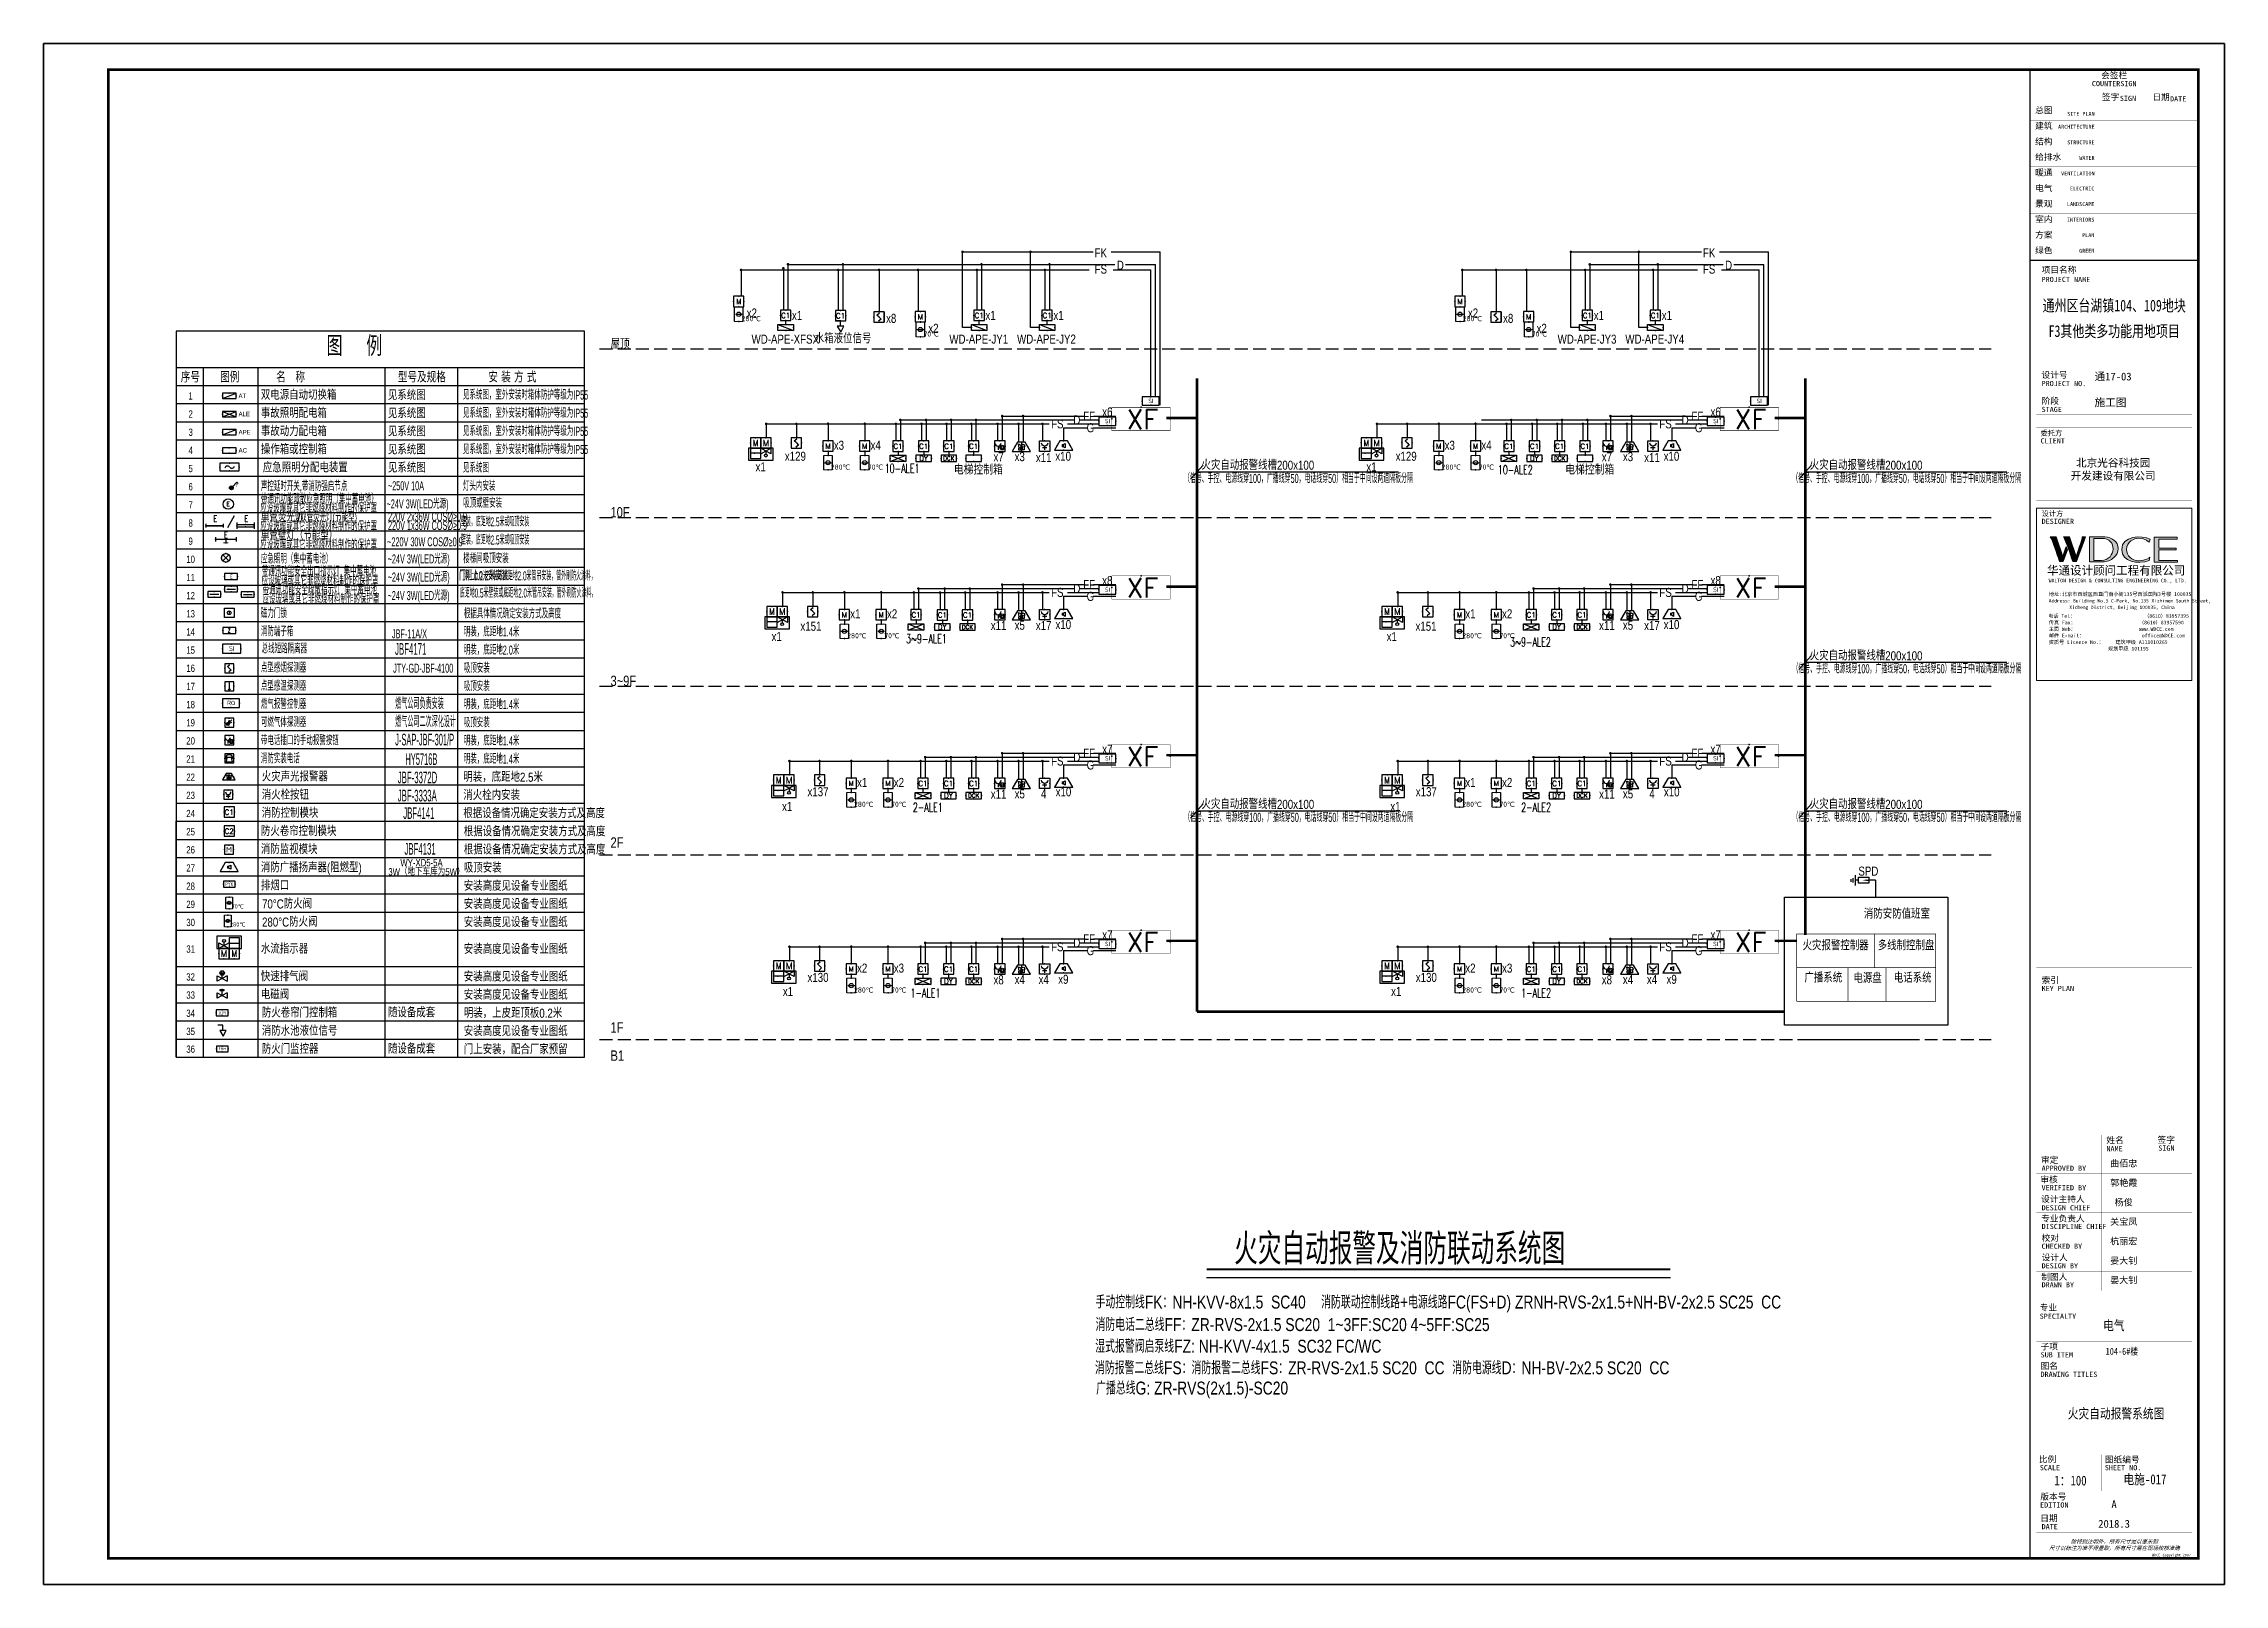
# Model space of a CAD drawing. Extents: x -54686 to 596156, y -555137 to 71395.
# Drawn here: x -54686 to 29414, y -483226 to -423826 of the extents above; entities that cross this region are included whole.
import ezdxf
from ezdxf.enums import TextEntityAlignment as Align

# ---------------------------------------------------------------- set-up
doc = ezdxf.new("R2010")
doc.units = 0
doc.header["$LTSCALE"] = 1000
for name, pattern in [('CONTINOUS', [0]), ('DASH', [0.35, 0.25, -0.1]), ('DOTE', [2.42, 2, -0.2, 0.02, -0.2])]:
    doc.linetypes.add(name, pattern=pattern)
doc.layers.get('0').update_dxf_attribs({"linetype": 'CONTINUOUS'})
doc.layers.get('Defpoints').update_dxf_attribs({"linetype": 'CONTINUOUS'})
for name, color, linetype in [('5', 3, 'CONTINUOUS'), ('BG-TEXT', 7, 'CONTINUOUS'), ('BG-WIRE', 7, 'CONTINUOUS'), ('DIM-系统', 3, 'CONTINUOUS'), ('EQUIP', 3, 'CONTINUOUS'), ('EQUIP-动力', 3, 'CONTINUOUS'), ('EQUIP-消防', 3, 'CONTINUOUS'), ('EQUIP-照明', 3, 'CONTINUOUS'), ('EQUIP-箱柜', 3, 'CONTINUOUS'), ('LAYER1', 7, 'CONTINOUS'), ('SHEET_TEXT', 7, 'CONTINUOUS'), ('SIG_TEXT', 7, 'CONTINUOUS'), ('TEL_TEXT', 3, 'CONTINUOUS'), ('TEL_TITLE', 6, 'CONTINUOUS'), ('WIRE', 4, 'CONTINUOUS'), ('WIRE-照明', 1, 'CONTINUOUS')]:
    doc.layers.add(name, color=color, linetype=linetype)
doc.layers.add('PUB_TEXT', color=7, linetype='CONTINUOUS', plot=False)
doc.styles.add('_HZTXT', font='ROS', dxfattribs={"width": 0.8, "bigfont": 'JD'})
doc.styles.add('_SIMPLEX', font='SIMPLEX', dxfattribs={"width": 0.8, "bigfont": 'JD'})
doc.styles.add('_TCH_LABEL', font='COMPLEX', dxfattribs={"bigfont": 'GBCBIG'})
doc.styles.add('_TEL_DIM', font='SIMPLEX', dxfattribs={"width": 0.8, "height": 3.5, "bigfont": 'HZTXT'})
doc.styles.add('H-图名', font='', dxfattribs={"width": 0.8, "height": 9})
doc.styles.add('hwxh', font='STXIHEI.TTF')
doc.styles.add('JD', font='ROS', dxfattribs={"width": 0.8, "height": 600, "bigfont": 'HZTXT'})
doc.styles.get("Standard").update_dxf_attribs({"font": 'GBENOR', "bigfont": 'GBCBIG'})
doc.styles.add('华文细黑', font='STXIHEI.TTF', dxfattribs={"height": 10})
doc.styles.get('H-图名').set_extended_font_data('SimSun')

msp = doc.modelspace()

# ---------------------------------------------------------------- texts
at = {"style": '华文细黑'}
for s, height, p in [('COUNTERSIGN', 200, (25164, -425266)), ('会签栏', 240, (25164, -424926))]:
    msp.add_text(s, height=height, dxfattribs=at).set_placement(p, align=Align.TOP_CENTER)
for s, height, p in [('总图', 240, (22114, -426276)), ('签字', 240, (24691, -425762)), ('SIGN', 200, (25382, -425837)), ('日期', 240, (26634, -425768)), ('DATE', 200, (27318, -425856)), ('建筑', 240, (22114, -426876)), ('结构', 240, (22114, -427476)), ('给排水', 240, (22114, -428076)), ('暖通', 240, (22114, -428676)), ('电气', 240, (22114, -429276)), ('景观', 240, (22114, -429876)), ('室内', 240, (22114, -430476)), ('方案', 240, (22114, -431076)), ('绿色', 240, (22114, -431676)), ('项目名称', 240, (22364, -432425)), ('PROJECT NAME', 200, (22364, -432818)), ('设计号', 240, (22359, -436478)), ('PROJECT NO.', 200, (22364, -436829)), ('STAGE', 200, (22364, -437829)), ('阶段', 240, (22364, -437479)), ('委托方', 200, (22324, -438740)), ('CLIENT', 200, (22324, -439040)), ('设计方', 200, (22364, -441842)), ('DESIGNER', 200, (22364, -442142)), ('索引', 240, (22364, -459812)), ('KEY PLAN', 200, (22364, -460152)), ('审定', 240, (22341, -466745)), ('姓名', 240, (24863, -465978)), ('NAME', 200, (24864, -466330)), ('签字', 240, (26833, -465969)), ('SIGN', 200, (26864, -466306)), ('审核', 240, (22318, -467496)), ('APPROVED BY', 200, (22364, -467082)), ('设计主持人', 240, (22346, -468250)), ('VERIFIED BY', 200, (22364, -467834)), ('专业负责人', 240, (22347, -469000)), ('DESIGN CHIEF', 200, (22364, -468607)), ('校对', 240, (22364, -469750)), ('CHECKED BY', 200, (22364, -470089)), ('DISCIPLINE CHIEF', 200, (22364, -469327)), ('设计人', 240, (22364, -470500)), ('DESIGN BY', 200, (22364, -470843)), ('制图人', 240, (22353, -471250)), ('DRAWN BY', 200, (22364, -471576)), ('专业', 240, (22291, -472433)), ('SPECIALTY', 200, (22291, -472788)), ('SUB ITEM', 200, (22326, -474276)), ('子项', 240, (22326, -473934)), ('DRAWING TITLES', 200, (22323, -475026)), ('图名', 240, (22323, -474685)), ('比例', 240, (22258, -478284)), ('图纸编号', 240, (24803, -478293)), ('SCALE', 200, (22295, -478626)), ('SHEET NO.', 200, (24803, -478626)), ('版本号', 240, (22313, -479723)), ('EDITION', 200, (22307, -480065)), ('日期', 240, (22313, -480557)), ('DATE', 200, (22364, -480899))]:
    msp.add_text(s, height=height, dxfattribs=at).set_placement(p, align=Align.TOP_LEFT)
for s, p in [('ARCHITECTURE', (24408, -426956)), ('SITE PLAN', (24408, -426456)), ('STRUCTURE', (24408, -427556)), ('VENTILATION', (24408, -428756)), ('WATER', (24408, -428156)), ('ELECTRIC', (24399, -429337)), ('INTERIORS', (24399, -430537)), ('LANDSCAPE', (24399, -429937)), ('PLAN', (24399, -431137)), ('GREEN', (24399, -431737))]:
    msp.add_text(s, height=150, dxfattribs=at).set_placement(p, align=Align.TOP_RIGHT)
at = {"color": 4, "style": '华文细黑', "width": 0.75}
for s, p in [('通州区台湖镇104、109地块', (25164, -434148)), ('F3其他类多功能用地项目', (25164, -435135))]:
    msp.add_text(s, height=450, dxfattribs=at).set_placement(p, align=Align.CENTER)
at = {"color": 4, "style": '华文细黑'}
for s, p in [('A', (25160, -480285)), ('2018.3', (25160, -481041))]:
    msp.add_text(s, height=300, dxfattribs=at).set_placement(p, align=Align.CENTER)
at = {"style": '华文细黑', "oblique": 20}
for s, p in [('尺寸以标注为准不得量取，所有尺寸需在现场校核准确', (25164, -481826)), ('除特别注明外，所有尺寸是以毫米制', (25164, -481576))]:
    msp.add_text(s, height=150, dxfattribs=at).set_placement(p, align=Align.MIDDLE_CENTER)
at = {"color": 4, "ltscale": 0.001, "char_height": 300, "width": 5848.95, "style": '华文细黑'}
for s, insert, attachment_point in [('通17-03', (24407, -436675), 4), ('施工图', (24407, -437675), 4), ('北京光谷科技园\\P开发建设有限公司', (25124, -440255), 5)]:
    msp.add_mtext(s, dxfattribs=dict(at, insert=insert, attachment_point=attachment_point))
at = {"style": '_HZTXT', "width": 0.8, "flags": 9}
for p in [(-47534, -445768, 331063), (-47529, -445768, 331063)]:
    msp.add_attdef('A', p, '传声器', height=0.00302, dxfattribs=at)
at = {"layer": 'BG-TEXT'}
for s, height, style, width, p in [('图    例', 770, 'JD', 0.8, (-43775, -435872)), ('序号', 420, '_HZTXT', 0.8, (-49397, -436889)), ('图例', 420, '_HZTXT', 0.8, (-47880, -436889)), ('名   称', 420, '_HZTXT', 0.8, (-45720, -436889)), ('型号及规格', 420, '_HZTXT', 0.8, (-41024, -436889)), ('安 装 方 式', 420, '_HZTXT', 0.8, (-37534, -436889)), ('1', 280, '_HZTXT', 0.8, (-49099, -437547)), ('AT', 175, '_HZTXT', 0.8, (-47169, -437492)), ('双电源自动切换箱', 350, '_HZTXT', 0.8, (-46308, -437552)), ('见系统图', 350, '_HZTXT', 0.8, (-41408, -437561)), ('见系统图，室外安装时箱体防护等级为IP55', 350, '_HZTXT', 0.55, (-38515, -437547)), ('2', 280, '_HZTXT', 0.8, (-49099, -438247)), ('ALE', 175, '_HZTXT', 0.8, (-47169, -438192)), ('事故照明配电箱', 350, '_HZTXT', 0.8, (-46308, -438252)), ('见系统图', 350, '_HZTXT', 0.8, (-41408, -438261)), ('见系统图，室外安装时箱体防护等级为IP55', 350, '_HZTXT', 0.55, (-38515, -438247)), ('3', 280, '_HZTXT', 0.8, (-49099, -438947)), ('APE', 175, '_HZTXT', 0.8, (-47169, -438892)), ('事故动力配电箱', 350, '_HZTXT', 0.8, (-46308, -438952)), ('见系统图', 350, '_HZTXT', 0.8, (-41408, -438961)), ('见系统图，室外安装时箱体防护等级为IP55', 350, '_HZTXT', 0.55, (-38515, -438947)), ('4', 280, '_HZTXT', 0.8, (-49099, -439647)), ('AC', 175, '_HZTXT', 0.8, (-47169, -439592)), ('操作箱或控制箱', 350, '_HZTXT', 0.8, (-46308, -439652)), ('见系统图', 350, '_HZTXT', 0.8, (-41408, -439661)), ('见系统图，室外安装时箱体防护等级为IP55', 350, '_HZTXT', 0.55, (-38515, -439647)), ('5', 280, '_HZTXT', 0.8, (-49099, -440347)), ('声控延时开关,带消防强启节点', 350, '_HZTXT', 0.55, (-46308, -441068)), ('应急照明分配电装置', 350, '_HZTXT', 0.8, (-46232, -440351)), ('见系统图', 350, '_HZTXT', 0.8, (-41408, -440361)), ('灯头内安装', 350, '_HZTXT', 0.55, (-38515, -441061)), ('见系统图', 350, '_HZTXT', 0.55, (-38515, -440361)), ('6', 280, '_HZTXT', 0.8, (-49099, -441047)), ('7', 280, '_HZTXT', 0.8, (-49099, -441747)), ('带通讯功能疏散应急照明（集中蓄电池）', 350, '_HZTXT', 0.55, (-46305, -441557)), (' ~24V 3W(LED光源)', 350, '_HZTXT', 0.55, (-41539, -441747)), ('~250V 10A', 350, '_HZTXT', 0.55, (-41408, -441047)), ('吸顶或壁安装', 350, '_HZTXT', 0.55, (-38507, -441716)), ('8', 280, '_HZTXT', 0.8, (-49099, -442447)), ('应设玻璃或其它非燃烧材料制作的保护罩', 350, '_HZTXT', 0.55, (-46333, -441918)), ('应设玻璃或其它非燃烧材料制作的保护罩', 350, '_HZTXT', 0.55, (-46333, -442618)), ('单管荧光灯', 315, '_HZTXT', 0.8, (-46308, -442249)), ('双管荧光灯(节能型)', 350, '_HZTXT', 0.55, (-44790, -442260)), ('220V 2x36W COS%%C≥0.9', 350, '_HZTXT', 0.55, (-41404, -442238)), ('220V 1x36W COS%%C≥0.9', 350, '_HZTXT', 0.55, (-41404, -442576)), ('壁装，底距地2.5米或吸顶安装', 350, '_HZTXT', 0.42, (-38593, -442437)), ('9', 280, '_HZTXT', 0.8, (-49099, -443147)), ('应设玻璃或其它非燃烧材料制作的保护罩', 350, '_HZTXT', 0.55, (-46333, -443318)), ('单管壁灯（节能型）', 315, '_HZTXT', 0.8, (-46308, -442942)), (' ~220V 30W COS%%C≥0.9', 350, '_HZTXT', 0.55, (-41515, -443208)), ('壁装，底距地2.5米或吸顶安装', 350, '_HZTXT', 0.42, (-38593, -443137)), ('10', 280, '_HZTXT', 0.8, (-49184, -443847)), ('应急照明（集中蓄电池）', 350, '_HZTXT', 0.55, (-46308, -443868)), ('带通讯功能安全出口指示灯  集中蓄电池', 350, '_HZTXT', 0.55, (-46275, -444343)), ('~24V 3W(LED光源)', 350, '_HZTXT', 0.55, (-41417, -443868)), ('楼梯间吸顶安装', 350, '_HZTXT', 0.55, (-38504, -443852)), ('11', 280, '_HZTXT', 0.8, (-49184, -444547)), ('应设玻璃或其它非燃烧材料制作的保护罩', 350, '_HZTXT', 0.55, (-46278, -444707)), ('带通讯功能安全疏散指示灯  集中蓄电池', 350, '_HZTXT', 0.55, (-46243, -445054)), ('~24V 3W(LED光源)', 350, '_HZTXT', 0.55, (-41417, -444568)), ('~24V 3W(LED光源)', 350, '_HZTXT', 0.55, (-41417, -444568)), ('门洞上0.2米安装或底距地2.0米管吊安装，管外刷防火涂料，', 350, '_HZTXT', 0.42, (-38657, -444521)), ('门洞上0.2米安装', 350, '_HZTXT', 0.55, (-38657, -444511)), ('底距地0.5米壁装或底距地2.0米管吊安装，管外刷防火涂料，', 350, '_HZTXT', 0.42, (-38637, -445181)), ('12', 280, '_HZTXT', 0.8, (-49184, -445247)), ('13', 280, '_HZTXT', 0.8, (-49184, -445947)), ('磁力门锁', 350, '_HZTXT', 0.55, (-46308, -445968)), ('应设玻璃或其它非燃烧材料制作的保护罩', 350, '_HZTXT', 0.55, (-46245, -445416)), ('~24V 3W(LED光源)', 350, '_HZTXT', 0.55, (-41424, -445279)), ('根据具体情况确定安装方式及高度', 350, '_HZTXT', 0.55, (-38481, -445982)), ('14', 280, '_HZTXT', 0.8, (-49184, -446647)), ('消防端子箱', 350, '_HZTXT', 0.55, (-46308, -446668)), (' JBF-11A/X', 350, '_HZTXT', 0.55, (-41330, -446752)), ('明装，底距地1.4米', 350, '_HZTXT', 0.55, (-38481, -446682)), ('15', 280, '_HZTXT', 0.8, (-49184, -447347)), ('总线短路隔离器', 350, '_HZTXT', 0.55, (-46278, -447329)), ('JBF4171', 450, '_HZTXT', 0.5, (-41132, -447388)), ('明装，底距地2.0米', 350, '_HZTXT', 0.55, (-38481, -447382)), ('16', 280, '_HZTXT', 0.8, (-49184, -448047)), ('点型感烟探测器  ', 350, '_HZTXT', 0.55, (-46308, -448068)), ('JTY-GD-JBF-4100', 350, '_HZTXT', 0.55, (-41206, -448079)), ('吸顶安装', 350, '_HZTXT', 0.55, (-38481, -448082)), ('17', 280, '_HZTXT', 0.8, (-49184, -448747)), ('燃气报警控制器', 350, '_HZTXT', 0.55, (-46308, -449468)), ('点型感温探测器', 350, '_HZTXT', 0.55, (-46308, -448768)), ('燃气公司负责安装', 450, '_HZTXT', 0.4, (-41126, -449482)), ('吸顶安装', 350, '_HZTXT', 0.55, (-38481, -448782)), ('明装，底距地1.4米', 350, '_HZTXT', 0.55, (-38481, -449482)), ('18', 280, '_HZTXT', 0.8, (-49184, -449447)), ('19', 280, '_HZTXT', 0.8, (-49184, -450147)), ('可燃气体探测器', 350, '_HZTXT', 0.55, (-46308, -450168)), ('燃气公司二次深化设计', 450, '_HZTXT', 0.4, (-41126, -450182)), ('吸顶安装', 350, '_HZTXT', 0.55, (-38481, -450182)), ('20', 280, '_HZTXT', 0.8, (-49184, -450847)), ('带电话插口的手动报警按钮', 350, '_HZTXT', 0.55, (-46308, -450868)), ('J-SAP-JBF-301/P', 450, '_HZTXT', 0.4, (-41126, -450882)), ('明装，底距地1.4米', 350, '_HZTXT', 0.55, (-38481, -450882)), ('21', 280, '_HZTXT', 0.8, (-49184, -451547)), ('消防实装电话', 350, '_HZTXT', 0.55, (-46308, -451568)), ('明装，底距地1.4米', 350, '_HZTXT', 0.55, (-38481, -451582)), ('22', 280, '_HZTXT', 0.8, (-49184, -452247)), ('火灾声光报警器', 350, '_HZTXT', 0.8, (-46274, -452268)), ('JBF-3372D', 450, '_HZTXT', 0.5, (-41028, -452343)), ('明装，底距地2.5米', 350, '_HZTXT', 0.8, (-38500, -452282)), ('23', 280, '_HZTXT', 0.8, (-49184, -452947)), ('消火栓按钮', 350, '_HZTXT', 0.8, (-46274, -452968)), ('消防控制模块', 350, '_HZTXT', 0.8, (-46274, -453668)), ('JBF-3333A', 450, '_HZTXT', 0.5, (-41029, -453042)), ('JBF4141', 450, '_HZTXT', 0.5, (-40817, -453716)), ('根据设备情况确定安装方式及高度', 350, '_HZTXT', 0.8, (-38500, -453682)), ('消火栓内安装', 350, '_HZTXT', 0.8, (-38500, -452982)), ('24', 280, '_HZTXT', 0.8, (-49184, -453647)), ('25', 280, '_HZTXT', 0.8, (-49184, -454347)), ('防火卷帘控制模块', 350, '_HZTXT', 0.8, (-46308, -454368)), ('根据设备情况确定安装方式及高度', 350, '_HZTXT', 0.8, (-38481, -454382)), ('26', 280, '_HZTXT', 0.8, (-49184, -455047)), ('消防监视模块', 350, '_HZTXT', 0.8, (-46308, -455068)), ('JBF4131', 450, '_HZTXT', 0.5, (-40769, -455095)), ('根据设备情况确定安装方式及高度', 350, '_HZTXT', 0.8, (-38481, -455082)), ('27', 280, '_HZTXT', 0.8, (-49184, -455747)), ('消防广播扬声器(阻燃型)', 350, '_HZTXT', 0.8, (-46308, -455768)), ('3W（地下车库为5W）', 280, '_HZTXT', 0.8, (-41392, -455895)), ('WY-XD5-5A', 280, '_HZTXT', 0.8, (-40928, -455542)), ('吸顶安装', 350, '_HZTXT', 0.8, (-38481, -455782)), ('28', 280, '_HZTXT', 0.8, (-49184, -456447)), ('排烟口', 350, '_HZTXT', 0.8, (-46308, -456468)), ('安装高度见设备专业图纸', 350, '_HZTXT', 0.8, (-38481, -456482)), ('29', 280, '_HZTXT', 0.8, (-49184, -457147)), ('70%%DC防火阀', 350, '_HZTXT', 0.8, (-46263, -457168)), ('280%%DC防火阀', 350, '_HZTXT', 0.8, (-46263, -457868)), ('安装高度见设备专业图纸', 350, '_HZTXT', 0.8, (-38481, -457182)), ('安装高度见设备专业图纸', 350, '_HZTXT', 0.8, (-38481, -457882)), ('30', 280, '_HZTXT', 0.8, (-49184, -457847)), ('31', 280, '_HZTXT', 0.8, (-49184, -458874)), ('水流指示器', 350, '_HZTXT', 0.8, (-46308, -458905)), ('安装高度见设备专业图纸', 350, '_HZTXT', 0.8, (-38481, -458918)), ('32', 280, '_HZTXT', 0.8, (-49184, -459947)), ('快速排气阀', 350, '_HZTXT', 0.8, (-46308, -459968)), ('安装高度见设备专业图纸', 350, '_HZTXT', 0.8, (-38481, -459982)), ('33', 280, '_HZTXT', 0.8, (-49184, -460647)), ('电磁阀', 350, '_HZTXT', 0.8, (-46308, -460668)), ('安装高度见设备专业图纸', 350, '_HZTXT', 0.8, (-38481, -460682)), ('34', 280, '_HZTXT', 0.8, (-49184, -461347)), ('消防水池液位信号', 350, '_HZTXT', 0.8, (-46272, -462068)), ('防火卷帘门控制箱', 350, '_HZTXT', 0.8, (-46272, -461368)), ('随设备成套', 350, '_HZTXT', 0.8, (-41408, -461361)), ('安装高度见设备专业图纸', 350, '_HZTXT', 0.8, (-38481, -462082)), ('明装，上皮距顶板0.2米', 350, '_HZTXT', 0.8, (-38481, -461382)), ('35', 280, '_HZTXT', 0.8, (-49184, -462047)), ('36', 280, '_HZTXT', 0.8, (-49184, -462732)), ('防火门监控器', 350, '_HZTXT', 0.8, (-46272, -462768)), ('随设备成套', 350, '_HZTXT', 0.8, (-41408, -462761)), ('门上安装，配合厂家预留', 350, '_HZTXT', 0.8, (-38481, -462782))]:
    msp.add_text(s, height=height, dxfattribs=dict(at, style=style, width=width)).set_placement(p)
at = {"layer": 'PUB_TEXT', "style": '_HZTXT', "width": 0.8}
msp.add_text('火灾自动报警及消防联动系统图', height=1200, rotation=0, dxfattribs=at).set_placement((-8775, -470894, -39448))
at = {"layer": 'SHEET_TEXT', "style": '华文细黑'}
for tag, p in [('郭艳霞', (25532, -467621)), ('曲佰忠', (25532, -466871)), ('杨俊', (25532, -468371)), ('关宝凤', (25532, -469121)), ('杭丽宏', (25532, -469871)), ('晏大钊', (25532, -470621)), ('晏大钊', (25532, -471371))]:
    msp.add_attdef(tag, text='', height=250, dxfattribs=at).set_placement(p, align=Align.TOP_CENTER)
at = {"layer": 'SIG_TEXT', "style": '_HZTXT'}
for s, width, p in [('FK', 0.8, (-13917, -431892)), ('D', 0.8, (-13163, -432370)), ('FK', 0.8, (9541, -431892)), ('D', 0.8, (10295, -432370)), ('FS', 0.8, (-13917, -432520)), ('FS', 0.8, (9541, -432520)), ('x2', 0.8, (-27376, -434212)), ('x1', 0.8, (-25629, -434303)), ('x8', 0.8, (-22001, -434417)), ('x2', 0.8, (-20372, -434801)), ('x1', 0.8, (-18168, -434303)), ('x1', 0.8, (-15545, -434303)), ('x2', 0.8, (437, -434212)), ('x8', 0.8, (1794, -434417)), ('x2', 0.8, (3086, -434801)), ('x1', 0.8, (5290, -434303)), ('x1', 0.8, (7913, -434303)), ('WD-APE-XFSX', 0.8, (-26084, -435220)), ('水箱液位信号 ', 0.8, (-23804, -435201)), ('WD-APE-JY1', 0.8, (-18623, -435220)), ('WD-APE-JY2', 0.8, (-16012, -435216)), ('WD-APE-JY3', 0.8, (4835, -435220)), ('WD-APE-JY4', 0.8, (7446, -435216)), ('D', 0.8, (-14840, -438334)), ('FF', 0.8, (-14368, -438184)), ('x6', 0.8, (-13665, -438024)), ('D', 0.8, (8617, -438334)), ('FF', 0.8, (9090, -438184)), ('x6', 0.8, (9793, -438024)), ('FS', 0.8, (-15595, -438484)), ('G', 0.8, (-14317, -438634)), ('FS', 0.8, (7863, -438484)), ('G', 0.8, (9141, -438634)), ('x129', 0.8, (-25695, -439733)), ('x3', 0.8, (-24016, -439308)), ('x4', 0.8, (-22598, -439308)), ('x7', 0.8, (-17858, -439759)), ('x3', 0.8, (-17043, -439748)), ('x11', 0.8, (-16118, -439785)), ('x10', 0.8, (-15368, -439732)), ('x129', 0.8, (-2141, -439733)), ('x3', 0.8, (-461, -439308)), ('x4', 0.8, (957, -439308)), ('x7', 0.8, (5600, -439759)), ('x3', 0.8, (6415, -439748)), ('x11', 0.8, (7340, -439785)), ('x10', 0.8, (8090, -439732)), ('x1', 0.8, (-27033, -440144)), ('火灾自动报警线槽200x100', 0.8, (-7861, -440079)), ('（信号、手控、电源线穿100，广播线穿50，电话线穿50）相当于中间设两道隔板分隔', 0.5, (-6294, -440588)), ('x1', 0.8, (-3478, -440144)), ('火灾自动报警线槽200x100', 0.8, (15597, -440079)), ('（信号、手控、电源线穿100，广播线穿50，电话线穿50）相当于中间设两道隔板分隔', 0.5, (17163, -440588)), ('FS', 0.8, (-15595, -444984)), ('D', 0.8, (-14840, -444834)), ('FF', 0.8, (-14368, -444684)), ('x8', 0.8, (-13665, -444524)), ('FS', 0.8, (7863, -444984)), ('D', 0.8, (8617, -444834)), ('FF', 0.8, (9090, -444684)), ('x8', 0.8, (9793, -444524)), ('x1', 0.8, (-23383, -445808)), ('x2', 0.8, (-21965, -445808)), ('G', 0.8, (-14317, -445134)), ('x1', 0.8, (338, -445808)), ('x2', 0.8, (1755, -445808)), ('G', 0.8, (9141, -445134)), ('x1', 0.8, (-26416, -446686)), ('x151', 0.8, (-25095, -446287)), ('x11', 0.8, (-17858, -446259)), ('x5', 0.8, (-17043, -446248)), ('x17', 0.8, (-16121, -446260)), ('x10', 0.8, (-15363, -446223)), ('x1', 0.8, (-2695, -446686)), ('x151', 0.8, (-1374, -446287)), ('x11', 0.8, (5600, -446259)), ('x5', 0.8, (6415, -446248)), ('x17', 0.8, (7337, -446260)), ('x10', 0.8, (8094, -446223)), ('火灾自动报警线槽200x100', 0.8, (15597, -447426)), ('（信号、手控、电源线穿100，广播线穿50，电话线穿50）相当于中间设两道隔板分隔', 0.5, (17171, -447926)), ('FS', 0.8, (-15595, -451485)), ('D', 0.8, (-14840, -451335)), ('FF', 0.8, (-14368, -451185)), ('G', 0.8, (-14317, -451635)), ('x7', 0.8, (-13665, -451024)), ('FS', 0.8, (7863, -451485)), ('D', 0.8, (8617, -451335)), ('FF', 0.8, (9090, -451185)), ('G', 0.8, (9141, -451635)), ('x7', 0.8, (9793, -451024)), ('x1', 0.8, (-23120, -452309)), ('x2', 0.8, (-21702, -452309)), ('x1', 0.8, (338, -452309)), ('x2', 0.8, (1755, -452309)), ('x1', 0.8, (-26012, -453234)), ('x137', 0.8, (-24822, -452667)), ('x11', 0.8, (-17858, -452759)), ('x5', 0.8, (-17043, -452749)), ('4', 0.8, (-16118, -452744)), ('x10', 0.8, (-15357, -452672)), ('火灾自动报警线槽200x100', 0.8, (-7861, -453154)), ('x1', 0.8, (-2554, -453234)), ('x137', 0.8, (-1364, -452667)), ('x11', 0.8, (5600, -452759)), ('x5', 0.8, (6415, -452749)), ('4', 0.8, (7340, -452744)), ('x10', 0.8, (8101, -452672)), ('火灾自动报警线槽200x100', 0.8, (15597, -453154)), ('（信号、手控、电源线穿100，广播线穿50，电话线穿50）相当于中间设两道隔板分隔', 0.5, (-6286, -453655)), ('（信号、手控、电源线穿100，广播线穿50，电话线穿50）相当于中间设两道隔板分隔', 0.5, (17171, -453655)), ('D', 0.8, (-14840, -458494)), ('FF', 0.8, (-14368, -458344)), ('x7', 0.8, (-13665, -458183)), ('D', 0.8, (8617, -458494)), ('FF', 0.8, (9090, -458344)), ('x7', 0.8, (9793, -458183)), ('FS', 0.8, (-15595, -458644)), ('G', 0.8, (-14317, -458794)), ('FS', 0.8, (7863, -458644)), ('G', 0.8, (9141, -458794)), ('x130', 0.8, (-24822, -459826)), ('x2', 0.8, (-23120, -459468)), ('x3', 0.8, (-21702, -459468)), ('x8', 0.8, (-17858, -459918)), ('x4', 0.8, (-17043, -459907)), ('x4', 0.8, (-16118, -459903)), ('x9', 0.8, (-15361, -459898)), ('x130', 0.8, (-1364, -459826)), ('x2', 0.8, (338, -459468)), ('x3', 0.8, (1755, -459468)), ('x8', 0.8, (5600, -459918)), ('x4', 0.8, (6415, -459907)), ('x4', 0.8, (7340, -459903)), ('x9', 0.8, (8097, -459898)), ('x1', 0.8, (-25980, -460365)), ('x1', 0.8, (-2523, -460365))]:
    msp.add_text(s, height=350, dxfattribs=dict(at, width=width)).set_placement(p, align=Align.MIDDLE_CENTER)
at = {"layer": 'TEL_TEXT', "ltscale": 2, "style": '_HZTXT', "width": 0.8}
for s, p in [('屋顶', (-32824, -435593)), ('10F', (-32824, -442093)), ('3~9F', (-32824, -448593)), ('2F', (-32824, -454825)), ('1F', (-32824, -461956)), ('B1', (-32824, -463040))]:
    msp.add_text(s, height=400, dxfattribs=at).set_placement(p)
at = {"layer": 'TEL_TEXT'}
for s, height, style, width, p in [('10-ALE1', 350, '_TEL_DIM', 0.64, (-22251, -440378)), ('电梯控制箱', 350, '_TEL_DIM', 0.8, (-19584, -440438)), ('10-ALE2', 350, '_TEL_DIM', 0.64, (1396, -440430)), ('电梯控制箱', 350, '_TEL_DIM', 0.8, (3994, -440438)), ('E', 245, '_TEL_DIM', 0.64, (-48139, -442266)), ('E', 245, '_TEL_DIM', 0.64, (-46942, -442266)), ('E', 245, '_TEL_DIM', 0.64, (-47728, -442894)), ('3~9-ALE1', 350, '_TEL_DIM', 0.64, (-21428, -446942)), ('3~9-ALE2', 350, '_TEL_DIM', 0.64, (1866, -447072)), ('2-ALE1', 350, '_TEL_DIM', 0.64, (-21165, -453443)), ('2-ALE2', 350, '_TEL_DIM', 0.64, (2293, -453443)), ('SPD', 350, '_HZTXT', 0.8, (15299, -455903)), ('消防安防值班室', 350, '_HZTXT', 0.8, (15511, -457557)), ('火灾报警控制器', 350, '_HZTXT', 0.8, (13147, -458775)), ('多线制控制盘', 350, '_HZTXT', 0.8, (16046, -458775)), ('广播系统', 350, '_HZTXT', 0.8, (13217, -460020)), ('电源盘', 350, '_HZTXT', 0.8, (15108, -460038)), ('电话系统', 350, '_HZTXT', 0.8, (16666, -460026)), ('1-ALE1', 350, '_TEL_DIM', 0.64, (-21255, -460602)), ('1-ALE2', 350, '_TEL_DIM', 0.64, (2293, -460602)), ('手动控制线FK：NH-KVV-8x1.5  SC40    消防联动控制线路+电源线路FC(FS+D) ZRNH-RVS-2x1.5+NH-BV-2x2.5 SC25  CC', 500, '_HZTXT', 0.8, (-14120, -472592)), ('消防电话二总线FF：ZR-RVS-2x1.5 SC20  1~3FF:SC20 4~5FF:SC25 ', 500, '_HZTXT', 0.8, (-14120, -473461)), ('电气', 379.7, 'H-图名', 0.8, (24737, -473431)), ('湿式报警阀启泵线FZ: NH-KVV-4x1.5  SC32 FC/WC', 500, '_HZTXT', 0.8, (-14130, -474294)), ('104-6#楼', 265.8, 'H-图名', 0.8, (24833, -474375)), ('消防报警二总线FS：消防报警二总线FS：ZR-RVS-2x1.5 SC20  CC  消防电源线D：NH-BV-2x2.5 SC20  CC', 500, '_HZTXT', 0.8, (-14140, -475128)), ('广播总线G: ZR-RVS(2x1.5)-SC20', 500, '_HZTXT', 0.8, (-14096, -475908)), ('火灾自动报警系统图', 379.7, 'H-图名', 0.8, (23371, -476829)), ('1：100', 379.7, 'H-图名', 0.8, (22858, -479413)), ('电施-017', 379.7, 'H-图名', 0.8, (25522, -479366))]:
    msp.add_text(s, height=height, dxfattribs=dict(at, style=style, width=width)).set_placement(p)
at = {"layer": 'TEL_TEXT', "linetype": 'DOTE', "style": '_HZTXT', "width": 0.4}
msp.add_text('HY5716B', height=450, dxfattribs=at).set_placement((-40734, -451634))

# ---------------------------------------------------------------- blocks, each defined once
blk = doc.blocks.new('$equip$00001700')
for p, q in [((-0.5, 0.5), (-0.5, -0.5)), ((0.5, 0.5), (-0.5, 0.5)), ((-0.2, 0.2), (0.05, 0.4)), ((0, 0), (-0.2, 0.2)), ((0, 0), (0.2, -0.2)), ((0.5, -0.5), (0.5, 0.5)), ((-0.5, -0.5), (0.5, -0.5)), ((0.2, -0.2), (-0.05, -0.4))]:
    blk.add_line(p, q)
for p in [(-0.5, 0), (0, 0.5), (0.5, 0), (0, -0.5)]:
    blk.add_point(p)
at = {"flags": 1}
for tag, height, p in [('A', 0.00002, (0, 0)), ('B', 0.4, (0.75, -0.2))]:
    blk.add_attdef(tag, text='', height=height, dxfattribs=at).set_placement(p, align=Align.MIDDLE_CENTER)
blk = doc.blocks.new('$equip$00001711')
for p, q in [((-0.5, 1), (-0.5, 0)), ((0.5, 1), (-0.5, 1)), ((-0.5, 0), (0.5, 0)), ((-0.17, 0.5), (-0.17, 0.15)), ((0.5, 0), (0.5, 1))]:
    blk.add_line(p, q)
for radius in [0.226, 0.113]:
    blk.add_circle((0.23, 0.36), radius)
blk.add_arc((-0.17, 0.8), 0.3, 180, 0)
for p in [(-0.5, 0.5), (0, 1), (0, 0), (0.5, 0.5)]:
    blk.add_point(p)
at = {"flags": 1}
for tag, height, p in [('A', 0.00002, (0, 0)), ('B', 0.4, (0.76, 0.31))]:
    blk.add_attdef(tag, text='', height=height, dxfattribs=at).set_placement(p, align=Align.MIDDLE_CENTER)
blk = doc.blocks.new('$equip$00001712')
for p, q in [((-0.5, 1), (-0.5, 0)), ((0.5, 1), (-0.5, 1)), ((-0.5, 0), (0.5, 0)), ((-0.22, 0.33), (0.22, 0.33)), ((0, 0.5), (0, 0.15)), ((0.5, 0), (0.5, 1))]:
    blk.add_line(p, q)
blk.add_arc((0, 0.8), 0.3, 180, 0)
for p in [(-0.5, 0.5), (0, 1), (0, 0), (0.5, 0.5)]:
    blk.add_point(p)
at = {"flags": 1}
for tag, height, p in [('A', 0.00002, (0, 0)), ('B', 0.4, (0.73, 0.3))]:
    blk.add_attdef(tag, text='', height=height, dxfattribs=at).set_placement(p, align=Align.MIDDLE_CENTER)
blk = doc.blocks.new('A$C5F0073ED')
blk.add_point((351, 1))
at = {"layer": 'EQUIP-消防'}
for p, q in [((202, 350), (0, 1)), ((0, 1), (703, 1)), ((502, 350), (202, 350)), ((502, 350), (202, 350)), ((244, 285), (332, 245)), ((264, 125), (244, 285)), ((332, 125), (244, 125)), ((244, 125), (244, 57)), ((244, 57), (332, 57)), ((332, 245), (312, 125)), ((332, 57), (332, 125)), ((352, 350), (352, 0)), ((396, 56), (396, 170)), ((456, 56), (396, 56)), ((456, 170), (456, 56)), ((703, 1), (502, 350))]:
    blk.add_line(p, q, dxfattribs=at)
blk.add_circle((426, 216), 55.4, dxfattribs=at)
for p in [(101, 175), (352, 350), (602, 175)]:
    blk.add_point(p, dxfattribs=at)
at = {"color": 7, "style": '_TEL_DIM', "flags": 1}
blk.add_attdef('A', text='', height=0.01, dxfattribs=at).set_placement((351, 1), align=Align.MIDDLE_CENTER)
blk = doc.blocks.new('$equip$00002776')
for p, q in [((0.65, 0.65), (-0.65, 0.65)), ((-0.65, 0.65), (-0.65, 0)), ((-0.65, 0), (0.65, 0)), ((0.65, 0), (0.65, 0.65))]:
    blk.add_line(p, q)
at = {"const_width": 0.04}
blk.add_lwpolyline([(-0.65, 0.65), (-0.65, 0), (0.65, 0), (0.65, 0.65), (-0.65, 0.65), (-0.65, 0)], dxfattribs=at)
for p in [(-0.65, 0.33), (0, 0.65), (0, 0), (0.65, 0.33)]:
    blk.add_point(p)
at = {"color": 7}
blk.add_attdef('$TEXT$', text='', height=0.34, dxfattribs=at).set_placement((0.01, 0.34), align=Align.MIDDLE_CENTER)
at = {"color": 7, "flags": 1}
for tag, height, p in [('A', 0.00002, (0, 0)), ('B', 0.4, (0.9, 0.25))]:
    blk.add_attdef(tag, text='', height=height, dxfattribs=at).set_placement(p, align=Align.MIDDLE_CENTER)
blk = doc.blocks.new('$equip$00002677')
for p, q in [((-0.3, 0.7), (-0.7, 0)), ((-0.7, 0), (0.7, 0)), ((0.3, 0.7), (-0.3, 0.7)), ((-0.12, 0.42), (-0.12, 0.26)), ((-0.12, 0.42), (-0.04, 0.42)), ((-0.04, 0.26), (-0.12, 0.26)), ((-0.04, 0.42), (0.12, 0.5)), ((-0.04, 0.42), (-0.04, 0.26)), ((0.12, 0.17), (-0.04, 0.26)), ((0.12, 0.5), (0.12, 0.17)), ((0.7, 0), (0.3, 0.7))]:
    blk.add_line(p, q)
at = {"const_width": 0.04}
blk.add_lwpolyline([(-0.3, 0.7), (0.3, 0.7), (0.7, 0), (-0.7, 0), (-0.3, 0.7), (0.3, 0.7)], dxfattribs=at)
blk.add_lwpolyline([(-0.3, 0.7), (0.3, 0.7), (0.7, 0), (-0.7, 0), (-0.3, 0.7), (0.3, 0.7)], dxfattribs=at)
for p in [(-0.5, 0.35), (0, 0.7), (0, 0), (0.5, 0.35)]:
    blk.add_point(p)
at = {"color": 7, "flags": 1}
for tag, height, p in [('A', 0.00002, (0, 0)), ('B', 0.4, (0.96, 0.3))]:
    blk.add_attdef(tag, text='', height=height, dxfattribs=at).set_placement(p, align=Align.MIDDLE_CENTER)
blk = doc.blocks.new('$equip$00001416')
for p, q in [((0.75, 0.6), (-0.75, 0.6)), ((-0.75, 0), (0.75, 0.6)), ((-0.75, 0.6), (-0.75, 0)), ((-0.75, 0), (0.75, 0)), ((0.75, 0), (0.75, 0.6))]:
    blk.add_line(p, q)
for p in [(-0.75, 0.3), (0, 0.6), (0, 0), (0.75, 0.3)]:
    blk.add_point(p)
at = {"style": '_TCH_LABEL', "flags": 9}
blk.add_attdef('A', (0, 0), '', height=0.00002, dxfattribs=at)
blk = doc.blocks.new('$equip_U$00000168(HT0578)')
at = {"color": 3}
for p, q in [((0.5, 1), (-0.5, 1)), ((-0.5, 1), (-0.5, 0)), ((0.5, 1), (-0.5, 1)), ((-0.5, 1), (-0.5, 0)), ((-0.5, 0), (0.5, 0)), ((-0.5, 0), (0.5, 0)), ((0.5, 0), (0.5, 1)), ((0.5, 0), (0.5, 1))]:
    blk.add_line(p, q, dxfattribs=at)
at = {"color": 3, "const_width": 0.0125}
for points in [[(-0.5, 1), (-0.5, 0)], [(0.5, 1), (-0.5, 1)], [(-0.5, 0), (0.5, 0)], [(0.5, 0), (0.5, 1)]]:
    blk.add_lwpolyline(points, dxfattribs=at)
for p in [(-0.5, 0.5), (0, 1), (0, 0), (0.5, 0.5)]:
    blk.add_point(p)
at = {"color": 7, "style": '_TEL_DIM'}
blk.add_attdef('$TEXT$', text='', height=0.5, dxfattribs=at).set_placement((0, 0.49), align=Align.MIDDLE_CENTER)
at = {"color": 7, "style": '_TEL_DIM', "flags": 1}
blk.add_attdef('A', text='', height=0.000025, dxfattribs=at).set_placement((0, 0), align=Align.MIDDLE_CENTER)
blk = doc.blocks.new('$equip$00001424')
for p, q in [((-0.75, 0), (0.75, 0.6)), ((-0.75, 0.6), (0.75, 0)), ((0.75, 0.6), (-0.75, 0.6)), ((-0.75, 0.6), (-0.75, 0)), ((-0.75, 0), (0.75, 0)), ((0.75, 0), (0.75, 0.6))]:
    blk.add_line(p, q)
for p in [(-0.75, 0.3), (0, 0.6), (0, 0), (0.75, 0.3)]:
    blk.add_point(p)
at = {"style": '_TCH_LABEL', "flags": 9}
blk.add_attdef('A', (0, 0), '', height=0.00002, dxfattribs=at)
blk = doc.blocks.new('$equip_U$00000156(HT0578)')
at = {"color": 3}
for p, q in [((0, 0), (-1, 0)), ((-1, 0), (-1, -1)), ((1, 1), (0, 1)), ((0, 1), (0, 0)), ((0, 0), (1, 0)), ((1, 0), (0, 0)), ((0, 0), (0, -1)), ((0, -1), (0, 0)), ((1, 0), (1, 1)), ((1, -1), (1, 0)), ((-1, -1), (0, -1)), ((0, -1), (1, -1))]:
    blk.add_line(p, q, dxfattribs=at)
at = {"color": 3, "linetype": 'Continuous'}
for p, q in [((-0.99, 0), (-0.99, 0.54)), ((-0.99, 0.54), (0, 0)), ((0, 0.54), (-0.99, 0)), ((-0.49, 0.27), (-0.49, 0.59)), ((0, 0.54), (0, 0))]:
    blk.add_line(p, q, dxfattribs=at)
at = {"color": 7}
blk.add_line((0.1, 0.5), (0.9, 0.5), dxfattribs=at)
at = {"color": 4, "linetype": 'DASH'}
blk.add_lwpolyline([(-1.19, 0), (1.19, 0), (1.19, 1.16), (-1.19, 1.16)], close=True, dxfattribs=at)
at = {"color": 3}
blk.add_lwpolyline([(-1, 0), (1, 0), (1, 0), (-1, 0)], close=True, dxfattribs=at)
at = {"color": 3, "linetype": 'Continuous'}
blk.add_circle((-0.49, 0.72), 0.135, dxfattribs=at)
for p in [(-0.99, 0), (1, 0), (-1, -0.5), (-0.5, -1), (0, -1), (0.5, -1), (1, -0.5)]:
    blk.add_point(p)
at = {"color": 7}
blk.add_solid([(0.9, 0.5), (0.55, 0.57), (0.55, 0.43)], dxfattribs=at)
at = {"color": 7, "style": '_TEL_DIM', "flags": 1}
blk.add_attdef('A', text='', height=0.000025, dxfattribs=at).set_placement((0, 0), align=Align.MIDDLE_CENTER)
at = {"color": 7, "style": '_TEL_DIM'}
blk.add_attdef('$TEXT$', text='', height=0.627, dxfattribs=at).set_placement((-0.5, -0.5), align=Align.MIDDLE_CENTER)
at = {"color": 3, "style": '_TEL_DIM', "width": 0.8}
blk.add_attdef('M', text='', height=0.627, dxfattribs=at).set_placement((0.5, -0.5), align=Align.MIDDLE_CENTER)
blk = doc.blocks.new('$equip_U$00000169(HT0578)')
at = {"color": 1}
for p, q in [((0.5, 1), (-0.5, 1)), ((-0.5, 1), (-0.5, 0)), ((0.5, 1), (-0.5, 1)), ((-0.5, 1), (-0.5, 0)), ((-0.5, 0), (0.5, 0)), ((-0.5, 0), (0.5, 0)), ((0.5, 0), (0.5, 1)), ((0.5, 0), (0.5, 1))]:
    blk.add_line(p, q, dxfattribs=at)
at = {"color": 1, "const_width": 0.0125}
for points in [[(-0.5, 1), (-0.5, 0)], [(0.5, 1), (-0.5, 1)], [(-0.5, 0), (0.5, 0)], [(0.5, 0), (0.5, 1)]]:
    blk.add_lwpolyline(points, dxfattribs=at)
for p in [(-0.5, 0.5), (0, 1), (0, 0), (0.5, 0.5)]:
    blk.add_point(p)
at = {"color": 7, "style": '_TEL_DIM'}
blk.add_attdef('$TEXT$', text='', height=0.5, dxfattribs=at).set_placement((0, 0.49), align=Align.MIDDLE_CENTER)
at = {"color": 7, "style": '_TEL_DIM', "flags": 1}
blk.add_attdef('A', text='', height=0.000025, dxfattribs=at).set_placement((0, 0), align=Align.MIDDLE_CENTER)
blk = doc.blocks.new('WDCE Copyright200X')
at = {"const_width": 0.016}
blk.add_lwpolyline([(-10.6, 1.26, 1), (-11.4, 1.26, 1)], format="xyb", close=True, dxfattribs=at)
at = {"style": '华文细黑'}
for s, p in [('WDCE ', (-11.46, 0.5)), ('     Copyright ', (-3.51, 0.5))]:
    blk.add_text(s, height=1, dxfattribs=at).set_placement(p, align=Align.BOTTOM_RIGHT)
blk.add_text('c', height=0.6, dxfattribs=at).set_placement((-11.04, 1.35), align=Align.MIDDLE_CENTER)
blk.add_attdef('200X', text='', height=1, dxfattribs=at).set_placement((-0.45, 0.5), align=Align.BOTTOM_RIGHT)
blk = doc.blocks.new('logo2')
h = blk.add_hatch(color=7)
h.paths.add_polyline_path([(19.02, -7.36), (15.84, -7.36), (15.84, -3.97), (18.97, -3.97), (18.97, -4.24), (16.46, -4.24), (16.46, -5.45), (18.81, -5.45), (18.81, -5.69), (16.47, -5.69), (16.47, -7.12), (19.02, -7.12)])
edge = h.paths.add_edge_path()
edge.add_spline(control_points=[(15.26, -4.21), (15.26, -4.21), (15.13, -4.65), (15.13, -4.65), (15.13, -4.65), (14.62, -4.1), (13.73, -4.1), (13.04, -4.1), (12.07, -4.54), (12.08, -5.62), (12.08, -6.49), (12.77, -7.16), (13.73, -7.17), (14.66, -7.17), (15.23, -6.68), (15.23, -6.68), (15.23, -6.68), (15.16, -7.11), (15.16, -7.11), (13.63, -7.7), (11.42, -7.29), (11.41, -5.64), (11.4, -3.72), (14.16, -3.66), (15.26, -4.21)], knot_values=[0, 0, 0, 0, 1, 1, 1, 2, 2, 2, 3, 3, 3, 4, 4, 4, 5, 5, 5, 6, 6, 6, 7, 7, 7, 8, 8, 8, 8], degree=3, periodic=0)
edge = h.paths.add_edge_path(flags=16)
edge.add_spline(control_points=[(10.23, -5.57), (10.23, -5.16), (10.12, -4.83), (9.9, -4.58), (9.63, -4.27), (9.23, -4.12), (8.69, -4.12), (8.69, -4.12), (7.64, -4.12), (7.64, -4.12), (7.64, -4.12), (7.64, -7.1), (7.64, -7.1), (7.64, -7.1), (8.66, -7.1), (8.66, -7.1), (9.13, -7.1), (9.52, -6.93), (9.82, -6.6), (10.09, -6.31), (10.23, -5.96), (10.23, -5.57)], knot_values=[0, 0, 0, 0, 1, 1, 1, 2, 2, 2, 3, 3, 3, 4, 4, 4, 5, 5, 5, 6, 6, 6, 7, 7, 7, 7], degree=3, periodic=0)
edge = h.paths.add_edge_path()
edge.add_spline(control_points=[(10.92, -5.51), (10.92, -5.96), (10.72, -6.37), (10.34, -6.72), (9.92, -7.1), (9.41, -7.29), (8.82, -7.29), (8.82, -7.29), (7.03, -7.29), (7.03, -7.29), (7.03, -7.29), (7.03, -3.92), (7.03, -3.92), (7.03, -3.92), (9.1, -3.92), (9.1, -3.92), (9.59, -3.92), (10.01, -4.06), (10.36, -4.34), (10.73, -4.64), (10.92, -5.03), (10.92, -5.51)], knot_values=[0, 0, 0, 0, 1, 1, 1, 2, 2, 2, 3, 3, 3, 4, 4, 4, 5, 5, 5, 6, 6, 6, 7, 7, 7, 7], degree=3, periodic=0)
at = {"lineweight": 0}
blk.add_lwpolyline([(19.02, -7.36), (15.84, -7.36), (15.84, -3.97), (18.97, -3.97), (18.97, -4.24), (16.46, -4.24), (16.46, -5.45), (18.81, -5.45), (18.81, -5.69), (16.47, -5.69), (16.47, -7.12), (19.02, -7.12), (19.02, -7.36)], dxfattribs=at)
for points, knots in [([(10.92, -5.51), (10.92, -5.96), (10.72, -6.37), (10.34, -6.72), (9.92, -7.1), (9.41, -7.29), (8.82, -7.29), (8.82, -7.29), (7.03, -7.29), (7.03, -7.29), (7.03, -7.29), (7.03, -3.92), (7.03, -3.92), (7.03, -3.92), (9.1, -3.92), (9.1, -3.92), (9.59, -3.92), (10.01, -4.06), (10.36, -4.34), (10.73, -4.64), (10.92, -5.03), (10.92, -5.51)], [0, 0, 0, 0, 1, 1, 1, 2, 2, 2, 3, 3, 3, 4, 4, 4, 5, 5, 5, 6, 6, 6, 7, 7, 7, 7]), ([(10.23, -5.57), (10.23, -5.16), (10.12, -4.83), (9.9, -4.58), (9.63, -4.27), (9.23, -4.12), (8.69, -4.12), (8.69, -4.12), (7.64, -4.12), (7.64, -4.12), (7.64, -4.12), (7.64, -7.1), (7.64, -7.1), (7.64, -7.1), (8.66, -7.1), (8.66, -7.1), (9.13, -7.1), (9.52, -6.93), (9.82, -6.6), (10.09, -6.31), (10.23, -5.96), (10.23, -5.57)], [0, 0, 0, 0, 1, 1, 1, 2, 2, 2, 3, 3, 3, 4, 4, 4, 5, 5, 5, 6, 6, 6, 7, 7, 7, 7]), ([(15.26, -4.21), (15.26, -4.21), (15.13, -4.65), (15.13, -4.65), (15.13, -4.65), (14.62, -4.1), (13.73, -4.1), (13.04, -4.1), (12.07, -4.54), (12.08, -5.62), (12.08, -6.49), (12.77, -7.16), (13.73, -7.17), (14.66, -7.17), (15.23, -6.68), (15.23, -6.68), (15.23, -6.68), (15.16, -7.11), (15.16, -7.11), (13.63, -7.7), (11.42, -7.29), (11.41, -5.64), (11.4, -3.72), (14.16, -3.66), (15.26, -4.21)], [0, 0, 0, 0, 1, 1, 1, 2, 2, 2, 3, 3, 3, 4, 4, 4, 5, 5, 5, 6, 6, 6, 7, 7, 7, 8, 8, 8, 8])]:
    blk.add_open_spline(points, degree=3, knots=knots, dxfattribs=at)
blk = doc.blocks.new('logo1')
h = blk.add_hatch(color=8)
edge = h.paths.add_edge_path()
edge.add_spline(control_points=[(3.86, -5.21), (3.63, -5.88), (3.39, -6.56), (3.39, -6.56), (3.39, -6.56), (2.5, -3.91), (2.5, -3.91), (2.5, -3.91), (1.8, -3.91), (1.69, -3.91), (2.02, -4.39), (2.95, -7.27), (2.95, -7.27), (2.95, -7.27), (3.44, -7.27), (3.44, -7.27), (3.44, -7.27), (4.03, -5.66), (4.03, -5.66), (4.03, -5.66), (3.86, -5.21), (3.86, -5.21)], knot_values=[0, 0, 0, 0, 1, 1, 1, 2, 2, 2, 3, 3, 3, 4, 4, 4, 5, 5, 5, 6, 6, 6, 7, 7, 7, 7], degree=3, periodic=0)
h = blk.add_hatch(color=7)
edge = h.paths.add_edge_path()
edge.add_spline(control_points=[(6.04, -3.91), (6.09, -4.1), (5.2, -6.56), (5.2, -6.56), (5.2, -6.56), (4.3, -3.91), (4.3, -3.91), (4.3, -3.91), (3.6, -3.91), (3.49, -3.91), (3.82, -4.39), (4.75, -7.27), (4.75, -7.27), (4.75, -7.27), (5.24, -7.27), (5.24, -7.27), (5.24, -7.27), (6.33, -4.3), (6.33, -4.3), (6.33, -4.3), (6.48, -3.91), (6.48, -3.91), (6.48, -3.91), (6.21, -3.91), (6.04, -3.91)], knot_values=[0, 0, 0, 0, 1, 1, 1, 2, 2, 2, 3, 3, 3, 4, 4, 4, 5, 5, 5, 6, 6, 6, 7, 7, 7, 8, 8, 8, 8], degree=3, periodic=0)
at = {"color": 8, "lineweight": 0}
blk.add_open_spline([(3.86, -5.21), (3.63, -5.88), (3.39, -6.56), (3.39, -6.56), (3.39, -6.56), (2.5, -3.91), (2.5, -3.91), (2.5, -3.91), (1.8, -3.91), (1.69, -3.91), (2.02, -4.39), (2.95, -7.27), (2.95, -7.27), (2.95, -7.27), (3.44, -7.27), (3.44, -7.27), (3.44, -7.27), (4.03, -5.66), (4.03, -5.66), (4.03, -5.66), (3.86, -5.21), (3.86, -5.21)], degree=3, knots=[0, 0, 0, 0, 1, 1, 1, 2, 2, 2, 3, 3, 3, 4, 4, 4, 5, 5, 5, 6, 6, 6, 7, 7, 7, 7], dxfattribs=at)
at = {"lineweight": 0}
blk.add_open_spline([(6.04, -3.91), (6.09, -4.1), (5.2, -6.56), (5.2, -6.56), (5.2, -6.56), (4.3, -3.91), (4.3, -3.91), (4.3, -3.91), (3.6, -3.91), (3.49, -3.91), (3.82, -4.39), (4.75, -7.27), (4.75, -7.27), (4.75, -7.27), (5.24, -7.27), (5.24, -7.27), (5.24, -7.27), (6.33, -4.3), (6.33, -4.3), (6.33, -4.3), (6.48, -3.91), (6.48, -3.91), (6.48, -3.91), (6.21, -3.91), (6.04, -3.91)], degree=3, knots=[0, 0, 0, 0, 1, 1, 1, 2, 2, 2, 3, 3, 3, 4, 4, 4, 5, 5, 5, 6, 6, 6, 7, 7, 7, 8, 8, 8, 8], dxfattribs=at)
blk.add_blockref('logo2', (0, 0))
blk = doc.blocks.new('时间-logo')
at = {"layer": 'Defpoints', "lineweight": 0}
blk.add_lwpolyline([(0, -23.46), (-21.17, -23.46), (-21.17, 0), (0, 0), (0, -23.46)], dxfattribs=at)
blk.add_blockref('logo1', (-20.97, 0))
at = {"style": 'hwxh'}
for s, height, p in [('华通设计顾问工程有限公司 ', 1.15, (-19.73, -9.05)), ('WALTON DESIGN & CONSULTING ENGINEERING CO., LTD.', 0.5, (-19.5, -10.1)), ('地址:北京市西城区西直门南小街135号西派国际3号楼 100035', 0.5, (-19.48, -11.94)), ('电话 Tel：                        （8610）83957395 ', 0.5, (-19.56, -14.91)), ('Address: Building No.3 C-Park, No.135 Xizhimen South Street, ', 0.47, (-19.48, -12.83)), ('Xicheng District, Beijing 100035, China ', 0.47, (-16.69, -13.72)), ('传真 Fax：                      （8610）83957590 ', 0.5, (-19.48, -15.8)), ('主页 Web：                      www.WDCE.com ', 0.5, (-19.48, -16.69)), ('邮件 E-mail：                    office@WDCE.com ', 0.5, (-19.48, -17.58)), ('资质号 Licence No.：    建筑甲级 A111010265 ', 0.5, (-19.48, -18.47)), ('   规划甲级 101195', 0.5, (-12.6, -19.36))]:
    blk.add_text(s, height=height, dxfattribs=at).set_placement(p)
blk = doc.blocks.new('$equip$00002402')
at = {"lineweight": 20}
for p, q in [((0.32, 0.56), (-0.33, 0.56)), ((-0.33, -0.56), (0.32, -0.56))]:
    blk.add_line(p, q, dxfattribs=at)
for p, q in [((-0.33, -0.56), (-0.33, 0.56)), ((-0.24, 0), (0, 0)), ((0, 0), (0.24, 0)), ((0.32, 0.56), (0.32, -0.56))]:
    blk.add_line(p, q)
at = {"const_width": 0.04}
for points in [[(-0.33, -0.56), (-0.33, 0.56)], [(-0.33, 0.56), (0.32, 0.56), (0.32, -0.56), (-0.33, -0.56), (-0.33, 0.56), (0.32, 0.56)]]:
    blk.add_lwpolyline(points, dxfattribs=at)
blk.add_circle((0, 0), 0.164)
for p in [(-0.33, 0), (0, 0.56), (0.32, 0), (0, -0.56)]:
    blk.add_point(p)
at = {"color": 7, "style": '_TEL_DIM', "flags": 1}
blk.add_attdef('A', text='', height=0.00002, dxfattribs=at).set_placement((0, 0), align=Align.MIDDLE_CENTER)
at = {"color": 7}
blk.add_attdef('$TEXT$', text='', height=0.4, dxfattribs=at).set_placement((0.83, -0.34), align=Align.MIDDLE_CENTER)
blk = doc.blocks.new('$equip$00002403')
for p, q in [((-0.33, -0.56), (-0.33, 0.56)), ((-0.24, 0), (0, 0)), ((0, 0), (0.24, 0)), ((0.32, 0.56), (0.32, -0.56))]:
    blk.add_line(p, q)
at = {"lineweight": 20}
for p, q in [((0.32, 0.56), (-0.33, 0.56)), ((-0.33, -0.56), (0.32, -0.56))]:
    blk.add_line(p, q, dxfattribs=at)
at = {"const_width": 0.04}
for points in [[(-0.33, 0.56), (0.32, 0.56), (0.32, -0.56), (-0.33, -0.56), (-0.33, 0.56), (0.32, 0.56)], [(-0.33, -0.56), (-0.33, 0.56)]]:
    blk.add_lwpolyline(points, dxfattribs=at)
blk.add_circle((0, 0), 0.164)
for p in [(-0.33, 0), (0, 0.56), (0.32, 0), (0, -0.56)]:
    blk.add_point(p)
at = {"color": 7, "style": '_TEL_DIM', "flags": 1}
blk.add_attdef('A', text='', height=0.00002, dxfattribs=at).set_placement((0, 0), align=Align.MIDDLE_CENTER)
at = {"color": 7}
blk.add_attdef('$TEXT$', text='', height=0.4, dxfattribs=at).set_placement((0.96, -0.34), align=Align.MIDDLE_CENTER)
blk = doc.blocks.new('$equip_U$00000377(HT0787)')
at = {"const_width": 0.0125}
blk.add_lwpolyline([(-0.75, 0.6), (0.75, 0.6), (0.75, 0), (-0.75, 0), (-0.75, 0.6)], dxfattribs=at)
for p in [(0, 0.6), (-0.75, 0.3), (0.75, 0.3)]:
    blk.add_point(p)
at = {"color": 7, "style": '_TEL_DIM'}
blk.add_attdef('$TEXT$', text='', height=0.5, dxfattribs=at).set_placement((0.034, 0.291), align=Align.MIDDLE_CENTER)
at = {"color": 7, "style": '_TEL_DIM', "flags": 1}
for tag in ['A', 'REMARK']:
    blk.add_attdef(tag, text='', height=0.000025, dxfattribs=at).set_placement((0, 0), align=Align.MIDDLE_CENTER)
blk = doc.blocks.new('$equip$00001413')
for p, q in [((0.75, 0.6), (-0.75, 0.6)), ((-0.75, 0.6), (-0.75, 0)), ((-0.75, 0), (0.75, 0)), ((0.75, 0), (0.75, 0.6))]:
    blk.add_line(p, q)
for p in [(-0.75, 0.3), (0, 0.6), (0, 0), (0.75, 0.3)]:
    blk.add_point(p)
at = {"style": '_TCH_LABEL', "flags": 9}
blk.add_attdef('A', (0, 0), '', height=0.00002, dxfattribs=at)
blk = doc.blocks.new('$equip$00001763')
for p, q in [((0.72, 0.66), (-0.72, 0.66)), ((-0.72, 0.66), (-0.72, 0)), ((-0.72, 0), (0.72, 0)), ((0.72, 0), (0.72, 0.66))]:
    blk.add_line(p, q)
for p in [(-0.72, 0.33), (0, 0.66), (0, 0), (0.72, 0.33)]:
    blk.add_point(p)
at = {"width": 0.8}
blk.add_text('E', height=0.45, dxfattribs=at).set_placement((-0.08, 0.11))
at = {"style": '_TEL_DIM', "flags": 1}
blk.add_attdef('A', text='', height=0.00002, dxfattribs=at).set_placement((0, 0), align=Align.MIDDLE_CENTER)
blk = doc.blocks.new('$equip$00001687')
for p, q in [((0.72, 0.6), (-0.72, 0.6)), ((-0.72, 0.6), (-0.72, 0)), ((-0.72, 0), (0.72, 0)), ((0.72, 0), (0.72, 0.6))]:
    blk.add_line(p, q)
at = {"color": 7}
blk.add_line((-0.48, 0.3), (0.48, 0.3), dxfattribs=at)
for p in [(-0.72, 0.3), (0, 0.6), (0, 0), (0.72, 0.3)]:
    blk.add_point(p)
blk.add_solid([(0.24, 0.23), (0.53, 0.3), (0.24, 0.37)])
at = {"layer": 'TEL_TEXT', "style": '_TEL_DIM', "flags": 1}
blk.add_attdef('A', text='', height=0.00002, dxfattribs=at).set_placement((0, 0), align=Align.MIDDLE_CENTER)
blk = doc.blocks.new('$equip$00001686')
for p, q in [((0.72, 0.6), (-0.72, 0.6)), ((-0.72, 0.6), (-0.72, 0)), ((-0.72, 0), (0.72, 0)), ((0.72, 0), (0.72, 0.6))]:
    blk.add_line(p, q)
at = {"color": 7}
blk.add_line((-0.48, 0.3), (0.48, 0.3), dxfattribs=at)
for p in [(-0.72, 0.3), (0, 0.6), (0, 0), (0.72, 0.3)]:
    blk.add_point(p)
blk.add_solid([(-0.24, 0.23), (-0.53, 0.3), (-0.24, 0.37)])
at = {"layer": 'TEL_TEXT', "style": '_TEL_DIM', "flags": 1}
blk.add_attdef('A', text='', height=0.00002, dxfattribs=at).set_placement((0, 0), align=Align.MIDDLE_CENTER)
blk = doc.blocks.new('$equip$00001685')
for p, q in [((0.72, 0), (-0.72, 0)), ((-0.72, 0), (-0.72, -0.6)), ((0.72, -0.6), (0.72, 0)), ((-0.72, -0.6), (0.72, -0.6)), ((-0.48, -0.3), (0.48, -0.3))]:
    blk.add_line(p, q)
for p in [(0, 0), (-0.72, -0.3), (0, -0.6), (0.72, -0.3)]:
    blk.add_point(p)
for points in [[(-0.24, -0.37), (-0.53, -0.3), (-0.24, -0.23)], [(0.24, -0.37), (0.53, -0.3), (0.24, -0.23)]]:
    blk.add_solid(points)
at = {"flags": 9}
blk.add_attdef('A', (0, 0), '', height=0.00002, dxfattribs=at)
blk = doc.blocks.new('$equip_U$00000003')
for p, q in [((-0.5, 0), (-0.5, -1)), ((0.5, 0), (-0.5, 0)), ((0.5, -1), (0.5, 0)), ((-0.5, -1), (0.5, -1)), ((0, -0.12), (0, -0.91))]:
    blk.add_line(p, q)
blk.add_circle((0, -0.84), 0.075)
for p in [(0, 0), (-0.5, -0.5), (0, -1), (0.5, -0.5)]:
    blk.add_point(p)
for points in [[(-0.06, -0.8), (0.06, -0.8), (-0.08, -0.84), (0.08, -0.84)], [(-0.06, -0.88), (0.06, -0.88), (-0.08, -0.84), (0.08, -0.84)], [(-0.04, -0.77), (0.04, -0.77), (-0.06, -0.8), (0.06, -0.8)], [(-0.04, -0.9), (0.04, -0.9), (-0.06, -0.88), (0.06, -0.88)], [(0, -0.76), (0, -0.76), (-0.04, -0.77), (0.04, -0.77)], [(0, -0.91), (0, -0.91), (-0.04, -0.9), (0.04, -0.9)]]:
    blk.add_solid(points)
at = {"flags": 9}
blk.add_attdef('A', (0, 0), '', height=0.00002, dxfattribs=at)
blk.add_attdef('B', text='', height=0.4, dxfattribs=at).set_placement((0.78, -0.7), align=Align.MIDDLE_CENTER)
blk = doc.blocks.new('$equip$00001714')
for p, q in [((0.5, 1), (-0.5, 1)), ((-0.5, 1), (-0.5, 0)), ((-0.5, 0), (0.5, 0)), ((-0.4, 0.5), (-0.27, 0.5)), ((-0.25, 0.6), (-0.35, 0.1)), ((-0.35, 0.1), (0.35, 0.1)), ((0.25, 0.6), (-0.25, 0.6)), ((0.35, 0.1), (0.25, 0.6)), ((0.4, 0.5), (0.27, 0.5)), ((0.5, 0), (0.5, 1))]:
    blk.add_line(p, q)
blk.add_arc((0, 0.5), 0.4, 0, 180)
for p in [(-0.5, 0.5), (0, 1), (0, 0), (0.5, 0.5)]:
    blk.add_point(p)
at = {"flags": 1}
for tag, height, p in [('A', 0.00002, (0, 0)), ('B', 0.4, (0.79, 0.3))]:
    blk.add_attdef(tag, text='', height=height, dxfattribs=at).set_placement(p, align=Align.MIDDLE_CENTER)
blk = doc.blocks.new('$equip$00001726')
for p, q in [((-0.5, 0), (-0.5, -1)), ((0.5, 0), (-0.5, 0)), ((0.5, -1), (0.5, 0)), ((-0.5, -1), (0.5, -1))]:
    blk.add_line(p, q)
for p in [(0, 0), (-0.5, -0.5), (0, -1), (0.5, -0.5)]:
    blk.add_point(p)
at = {"flags": 9}
blk.add_attdef('A', (0, 0), '', height=0.00002, dxfattribs=at)
for tag, height, flags, p in [('$TEXT$', 0.6, 8, (0, -0.5)), ('B', 0.4, 9, (0.825, -0.7))]:
    blk.add_attdef(tag, text='', height=height, dxfattribs=dict(flags=flags)).set_placement(p, align=Align.MIDDLE_CENTER)
blk = doc.blocks.new('$equip$00001698')
for p, q in [((0.15, 0.36), (0.62, 0.83)), ((0.62, 0.83), (0.77, 0.69))]:
    blk.add_line(p, q)
blk.add_circle((0, 0.21), 0.208)
for points in [[(-0.18, 0.31), (0.18, 0.31), (-0.21, 0.21), (0.21, 0.21)], [(-0.18, 0.1), (0.18, 0.1), (-0.21, 0.21), (0.21, 0.21)], [(-0.1, 0.39), (0.1, 0.39), (-0.18, 0.31), (0.18, 0.31)], [(-0.1, 0.03), (0.1, 0.03), (-0.18, 0.1), (0.18, 0.1)], [(0, 0.42), (0, 0.42), (-0.1, 0.39), (0.1, 0.39)], [(0, 0), (0, 0), (-0.1, 0.03), (0.1, 0.03)]]:
    blk.add_solid(points)
blk.add_attdef('$TEXT$', text='', height=0.4).set_placement((0.64, 0.51), align=Align.MIDDLE_CENTER)
at = {"flags": 1}
blk.add_attdef('A', text='', height=0.00002, dxfattribs=at).set_placement((0, 0), align=Align.MIDDLE_CENTER)
blk = doc.blocks.new('_LINKPT1')
blk.add_line((0, 0), (0, 0))
blk = doc.blocks.new('$equip$00001702')
for p, q in [((-0.5, 0.5), (-0.5, -0.5)), ((0.5, 0.5), (-0.5, 0.5)), ((-0.15, -0.15), (0.05, 0.3)), ((-0.15, -0.15), (0.3, 0.3)), ((-0.15, -0.15), (0.3, 0.05)), ((0.5, -0.5), (0.5, 0.5)), ((-0.5, -0.5), (0.5, -0.5))]:
    blk.add_line(p, q)
blk.add_circle((-0.15, -0.15), 0.158)
for p in [(-0.5, 0), (0, 0.5), (0.5, 0), (0, -0.5)]:
    blk.add_point(p)
for points in [[(-0.15, 0.01), (-0.15, 0.01), (-0.23, -0.01), (-0.07, -0.01)], [(-0.29, -0.07), (-0.01, -0.07), (-0.31, -0.15), (0.01, -0.15)], [(-0.29, -0.23), (-0.01, -0.23), (-0.31, -0.15), (0.01, -0.15)], [(-0.23, -0.01), (-0.07, -0.01), (-0.29, -0.07), (-0.01, -0.07)], [(-0.23, -0.29), (-0.07, -0.29), (-0.29, -0.23), (-0.01, -0.23)], [(-0.15, -0.31), (-0.15, -0.31), (-0.23, -0.29), (-0.07, -0.29)]]:
    blk.add_solid(points)
at = {"flags": 1}
for tag, height, p in [('A', 0.00002, (0, 0)), ('B', 0.4, (0.73, -0.19))]:
    blk.add_attdef(tag, text='', height=height, dxfattribs=at).set_placement(p, align=Align.MIDDLE_CENTER)
blk = doc.blocks.new('$equip$00001776')
for p, q in [((0.72, 0.66), (-0.72, 0.66)), ((-0.72, 0.66), (-0.72, 0)), ((-0.72, 0), (0.72, 0)), ((0.72, 0), (0.72, 0.66))]:
    blk.add_line(p, q)
for p in [(-0.72, 0.33), (0, 0.66), (0, 0), (0.72, 0.33)]:
    blk.add_point(p)
at = {"color": 7, "style": '_TEL_DIM'}
blk.add_attdef('$TEXT$', text='', height=0.4, dxfattribs=at).set_placement((0, 0.33), align=Align.MIDDLE_CENTER)
at = {"color": 7, "style": '_TEL_DIM', "flags": 1}
blk.add_attdef('A', text='', height=0.00002, dxfattribs=at).set_placement((0, 0), align=Align.MIDDLE_CENTER)
blk = doc.blocks.new('$equip$00001755')
for p, q in [((0.65, 0), (-0.65, 0)), ((-0.65, 0), (-0.65, -0.65)), ((0.65, -0.65), (0.65, 0)), ((-0.65, -0.65), (0.65, -0.65))]:
    blk.add_line(p, q)
for p in [(0, 0), (-0.65, -0.33), (0, -0.65), (0.65, -0.33)]:
    blk.add_point(p)
at = {"width": 0.8}
blk.add_text('PYK', height=0.4, dxfattribs=at).set_placement((-0.02, -0.33), align=Align.MIDDLE)
at = {"flags": 9}
blk.add_attdef('A', (0, 0), '', height=0.00002, dxfattribs=at)
blk.add_attdef('B', text='', height=0.4, dxfattribs=at).set_placement((1.04, -0.36), align=Align.MIDDLE_CENTER)
blk = doc.blocks.new('$equip$00001756')
for p, q in [((-0.65, 0), (-0.65, -0.65)), ((0.65, 0), (-0.65, 0)), ((0.65, -0.65), (0.65, 0)), ((-0.65, -0.65), (0.65, -0.65))]:
    blk.add_line(p, q)
for p in [(0, 0), (-0.65, -0.33), (0, -0.65), (0.65, -0.33)]:
    blk.add_point(p)
at = {"width": 0.8}
blk.add_text('JLM', height=0.4, dxfattribs=at).set_placement((-0.02, -0.33), align=Align.MIDDLE)
at = {"flags": 9}
blk.add_attdef('A', (0, 0), '', height=0.00002, dxfattribs=at)
blk.add_attdef('B', text='', height=0.4, dxfattribs=at).set_placement((1.03, -0.35), align=Align.MIDDLE_CENTER)
blk = doc.blocks.new('A$C2AD7748D')
at = {"layer": 'EQUIP'}
for p, q in [((134, 285), (0, 285)), ((217, 149), (51, 149)), ((51, 149), (139, 0)), ((134, 149), (134, 285)), ((139, 0), (217, 149))]:
    blk.add_line(p, q, dxfattribs=at)
blk = doc.blocks.new('A$C00CB3F40')
at = {"layer": 'WIRE', "color": 4, "xscale": 1.95, "yscale": 1.95, "zscale": 1.95}
blk.add_blockref('A$C2AD7748D', (0, 0), dxfattribs=at)
blk = doc.blocks.new('M_Z39YJY')
for p, q in [((-0.55, 0.3), (0.55, -0.3)), ((0.55, 0.3), (-0.55, -0.3)), ((-0.55, -0.3), (-0.55, 0.3)), ((0, 0), (0, 0.35)), ((0.55, 0.3), (0.55, -0.3))]:
    blk.add_line(p, q)
blk.add_circle((0, 0.6), 0.25)
at = {"xscale": 0.002, "yscale": 0.002, "zscale": 0.002}
for p in [(-0.55, 0), (0, 0.85), (0, 0), (0.55, 0)]:
    blk.add_blockref('_LINKPT1', p, dxfattribs=at)
at = {"style": '_SIMPLEX', "flags": 8}
blk.add_attdef('$TEXT$', text='', height=0.32, dxfattribs=at).set_placement((0, 0.6), align=Align.MIDDLE_CENTER)
at = {"width": 0.8, "flags": 9}
blk.add_attdef('A', (0, 0), '', height=0.00002, dxfattribs=at)
blk = doc.blocks.new('$equip$00001328')
for p, q in [((-0.2, 0), (0.2, 0)), ((-0.2, -0.15), (-0.2, 0)), ((0.2, 0), (0.2, -0.15)), ((-0.55, -0.95), (-0.55, -0.35)), ((-0.55, -0.35), (0.55, -0.95)), ((0.55, -0.35), (-0.55, -0.95)), ((0.2, -0.15), (-0.2, -0.15)), ((0, -0.65), (0, -0.15)), ((0.55, -0.35), (0.55, -0.95))]:
    blk.add_line(p, q)
for p in [(0, 0), (-0.55, -0.7), (0, -0.65), (0.55, -0.7)]:
    blk.add_point(p)
at = {"style": '_TCH_LABEL', "flags": 9}
blk.add_attdef('A', (0, 0), '', height=0.00002, dxfattribs=at)
blk = doc.blocks.new('$equip$00002789')
for p, q in [((0.65, 0.65), (-0.65, 0.65)), ((-0.65, 0.65), (-0.65, 0)), ((-0.65, 0), (0.65, 0)), ((0.65, 0), (0.65, 0.65))]:
    blk.add_line(p, q)
at = {"const_width": 0.04}
blk.add_lwpolyline([(-0.65, 0), (-0.65, 0.65), (0.65, 0.65), (0.65, 0), (-0.65, 0), (-0.65, 0.65)], dxfattribs=at)
for p in [(-0.65, 0.33), (0, 0.65), (0, 0), (0.65, 0.33)]:
    blk.add_point(p)
at = {"color": 7}
blk.add_attdef('$TEXT$', text='', height=0.3, dxfattribs=at).set_placement((0.01, 0.34), align=Align.MIDDLE_CENTER)
at = {"color": 7, "flags": 1}
for tag, height, p in [('A', 0.00002, (0, 0)), ('B', 0.4, (0.9, 0.25))]:
    blk.add_attdef(tag, text='', height=height, dxfattribs=at).set_placement(p, align=Align.MIDDLE_CENTER)
blk = doc.blocks.new('$equip$00001160')
for p, q in [((-1.2, 0.42), (-1.2, -0.42)), ((-1.2, 0.17), (1.2, 0.17)), ((1.2, 0.42), (1.2, -0.42)), ((-1.2, -0.17), (1.2, -0.17))]:
    blk.add_line(p, q)
at = {"const_width": 0.1}
for points in [[(-1.2, 0.17), (1.2, 0.17)], [(-1.2, -0.17), (1.2, -0.17)]]:
    blk.add_lwpolyline(points, dxfattribs=at)
at = {"layer": 'EQUIP-照明'}
for p in [(-1.2, 0), (0, 0.17), (1.2, 0), (0, -0.17)]:
    blk.add_point(p, dxfattribs=at)
at = {"layer": 'EQUIP-照明', "flags": 9}
blk.add_attdef('A', (0, 0), '', height=0.00002, dxfattribs=at)
blk = doc.blocks.new('$equip$00001159')
for p, q in [((-1.2, 0.25), (-1.2, -0.25)), ((-1.2, 0), (1.2, 0)), ((1.2, 0.25), (1.2, -0.25))]:
    blk.add_line(p, q)
at = {"const_width": 0.14}
blk.add_lwpolyline([(-1.2, 0), (1.2, 0)], dxfattribs=at)
at = {"layer": 'EQUIP-照明'}
for p in [(-1.2, 0), (0, 0), (1.2, 0)]:
    blk.add_point(p, dxfattribs=at)
at = {"layer": 'EQUIP-照明', "flags": 9}
blk.add_attdef('A', (0, 0), '', height=0.00002, dxfattribs=at)
blk = doc.blocks.new('$equip$00002778')
for p, q in [((0.65, 0.65), (-0.65, 0.65)), ((-0.65, 0.65), (-0.65, 0)), ((-0.65, 0), (0.65, 0)), ((0.65, 0), (0.65, 0.65))]:
    blk.add_line(p, q)
at = {"const_width": 0.04}
blk.add_lwpolyline([(-0.65, 0.65), (-0.65, 0), (0.65, 0), (0.65, 0.65), (-0.65, 0.65), (-0.65, 0)], dxfattribs=at)
for p in [(-0.65, 0.33), (0, 0.65), (0, 0), (0.65, 0.33)]:
    blk.add_point(p)
at = {"color": 7}
blk.add_attdef('$TEXT$', text='', height=0.34, dxfattribs=at).set_placement((0.01, 0.34), align=Align.MIDDLE_CENTER)
at = {"color": 7, "flags": 1}
for tag, height, p in [('A', 0.00002, (0, 0)), ('B', 0.4, (0.9, 0.25))]:
    blk.add_attdef(tag, text='', height=height, dxfattribs=at).set_placement(p, align=Align.MIDDLE_CENTER)
blk = doc.blocks.new('$equip$00002779')
for p, q in [((0.65, 0.65), (-0.65, 0.65)), ((-0.65, 0.65), (-0.65, 0)), ((-0.65, 0), (0.65, 0)), ((0.65, 0), (0.65, 0.65))]:
    blk.add_line(p, q)
at = {"const_width": 0.04}
blk.add_lwpolyline([(-0.65, 0.65), (-0.65, 0), (0.65, 0), (0.65, 0.65), (-0.65, 0.65), (-0.65, 0)], dxfattribs=at)
for p in [(-0.65, 0.33), (0, 0.65), (0, 0), (0.65, 0.33)]:
    blk.add_point(p)
at = {"color": 7}
blk.add_attdef('$TEXT$', text='', height=0.34, dxfattribs=at).set_placement((0.01, 0.34), align=Align.MIDDLE_CENTER)
at = {"color": 7, "flags": 1}
for tag, height, p in [('A', 0.00002, (0, 0)), ('B', 0.4, (0.9, 0.25))]:
    blk.add_attdef(tag, text='', height=height, dxfattribs=at).set_placement(p, align=Align.MIDDLE_CENTER)
blk = doc.blocks.new('$equip$00001838')
blk.add_circle((0, 0), 0.5)
at = {"color": 7, "style": '_TEL_DIM'}
blk.add_attdef('$TEXT$', text='', height=0.4, dxfattribs=at).set_placement((0, 0), align=Align.MIDDLE_CENTER)
at = {"color": 7, "style": '_TEL_DIM', "flags": 1}
blk.add_attdef('A', text='', height=0.00002, dxfattribs=at).set_placement((0, 0), align=Align.MIDDLE_CENTER)
blk = doc.blocks.new('$equip$00002539')
for p, q in [((-0.35, 0.35), (0.35, -0.35)), ((0.35, 0.35), (-0.35, -0.35))]:
    blk.add_line(p, q)
at = {"const_width": 0.04}
blk.add_lwpolyline([(-0.5, 0, 1), (0.5, 0, 1), (-0.5, 0, 0.911406)], format="xyb", dxfattribs=at)
blk.add_circle((0, 0), 0.5)
for p in [(-0.5, 0), (0, 0.5), (0.5, 0), (0, -0.5)]:
    blk.add_point(p)
at = {"color": 7, "style": '_TEL_DIM', "flags": 1}
blk.add_attdef('A', text='', height=0.00002, dxfattribs=at).set_placement((0, 0), align=Align.MIDDLE_CENTER)
blk = doc.blocks.new('$equip$00001164')
for p, q in [((-1.2, 0.66), (-1.2, 0.16)), ((-1.2, 0.41), (1.2, 0.41)), ((0, 0.41), (0, 0)), ((0, 0), (0, 0)), ((1.2, 0.66), (1.2, 0.16))]:
    blk.add_line(p, q)
at = {"const_width": 0.14}
for points in [[(-1.2, 0.41), (1.2, 0.41)], [(-0.28, 0), (0.28, 0)]]:
    blk.add_lwpolyline(points, dxfattribs=at)
for p in [(-1.2, 0.41), (0, 0.41), (0, 0), (1.2, 0.41)]:
    blk.add_point(p)
at = {"flags": 9}
blk.add_attdef('A', (0, 0), '', height=0.00002, dxfattribs=at)
blk = doc.blocks.new('$equip$00001427')
for p, q in [((0.75, 0.6), (-0.75, 0.6)), ((-0.75, 0.6), (-0.75, 0)), ((-0.75, 0), (0.75, 0)), ((0.75, 0), (0.75, 0.6))]:
    blk.add_line(p, q)
for centre, start, end in [((-0.17, 0.17), 37.875, 164.7449), ((0.17, 0.43), 217.875, 344.7449)]:
    blk.add_arc(centre, 0.214, start, end)
for p in [(-0.75, 0.3), (0, 0.6), (0, 0), (0.75, 0.3)]:
    blk.add_point(p)
at = {"style": '_TCH_LABEL', "flags": 9}
blk.add_attdef('A', (0, 0), '', height=0.00002, dxfattribs=at)
blk = doc.blocks.new('$equip_U$00000170(HT0578)')
at = {"color": 1}
for p, q in [((0.5, 1), (-0.5, 1)), ((-0.5, 1), (-0.5, 0)), ((0.5, 1), (-0.5, 1)), ((-0.5, 1), (-0.5, 0)), ((-0.5, 0), (0.5, 0)), ((-0.5, 0), (0.5, 0)), ((0.5, 0), (0.5, 1)), ((0.5, 0), (0.5, 1))]:
    blk.add_line(p, q, dxfattribs=at)
at = {"color": 1, "const_width": 0.0125}
for points in [[(-0.5, 1), (-0.5, 0)], [(0.5, 1), (-0.5, 1)], [(-0.5, 0), (0.5, 0)], [(0.5, 0), (0.5, 1)]]:
    blk.add_lwpolyline(points, dxfattribs=at)
for p in [(-0.5, 0.5), (0, 1), (0, 0), (0.5, 0.5)]:
    blk.add_point(p)
at = {"color": 7, "style": '_TEL_DIM'}
blk.add_attdef('$TEXT$', text='', height=0.5, dxfattribs=at).set_placement((0, 0.49), align=Align.MIDDLE_CENTER)
at = {"color": 7, "style": '_TEL_DIM', "flags": 1}
blk.add_attdef('A', text='', height=0.000025, dxfattribs=at).set_placement((0, 0), align=Align.MIDDLE_CENTER)
blk = doc.blocks.new('SDG AETH AE5H')
at = {"layer": 'DIM-系统'}
blk.add_lwpolyline([(-54686, 13482), (29414, 13482), (29414, -45918), (-54686, -45918)], close=True, dxfattribs=at)
blk = doc.blocks.new('$equip$00001816')
for p, q in [((0.75, 0.6), (-0.75, 0.6)), ((-0.75, 0.6), (-0.75, 0)), ((-0.75, 0), (0.75, 0)), ((0.75, 0), (0.75, 0.6))]:
    blk.add_line(p, q)
for p in [(-0.75, 0.3), (0, 0.6), (0, 0), (0.75, 0.3)]:
    blk.add_point(p)
at = {"color": 7, "style": '_TEL_DIM'}
blk.add_attdef('$TEXT$', text='', height=0.4, dxfattribs=at).set_placement((0, 0.3), align=Align.MIDDLE_CENTER)
at = {"color": 7, "style": '_TEL_DIM', "flags": 1}
blk.add_attdef('A', text='', height=0.00002, dxfattribs=at).set_placement((0, 0), align=Align.MIDDLE_CENTER)
blk = doc.blocks.new('$equip_U$00000398(HT0787)')
at = {"color": 3}
for p, q in [((0.75, 0.6), (-0.75, 0.6)), ((-0.75, 0.6), (-0.75, 0)), ((-0.75, 0), (0.75, 0)), ((0.75, 0), (0.75, 0.6))]:
    blk.add_line(p, q, dxfattribs=at)
for p in [(-0.75, 0.3), (0, 0.6), (0.75, 0.3)]:
    blk.add_point(p)
at = {"color": 7, "style": '_TEL_DIM'}
blk.add_attdef('$TEXT$', text='', height=0.5, dxfattribs=at).set_placement((0.02, 0.3), align=Align.MIDDLE_CENTER)
at = {"color": 7, "style": '_TEL_DIM', "flags": 1}
for tag in ['A', 'REMARK']:
    blk.add_attdef(tag, text='', height=0.000025, dxfattribs=at).set_placement((0, 0), align=Align.MIDDLE_CENTER)
blk = doc.blocks.new('$equip_U$00000201(HT0787)')
at = {"color": 3}
for p, q in [((0.5, 0.5), (-0.5, 0.5)), ((-0.5, 0.5), (-0.5, -0.5)), ((-0.2, 0.2), (0.05, 0.4)), ((0, 0), (-0.2, 0.2)), ((0, 0), (0.2, -0.2)), ((0.5, -0.5), (0.5, 0.5)), ((-0.5, -0.5), (0.5, -0.5)), ((0.2, -0.2), (-0.05, -0.4))]:
    blk.add_line(p, q, dxfattribs=at)
for points, const_width in [([(-0.5, 0.5), (0.5, 0.5)], 0.025), ([(-0.5, -0.5), (-0.5, 0.5)], 0.025), ([(0.05, 0.4), (-0.2, 0.2), (0.2, -0.2), (-0.05, -0.4)], 0.0125), ([(0.5, 0.5), (0.5, -0.5)], 0.025), ([(0.5, -0.5), (-0.5, -0.5)], 0.025)]:
    blk.add_lwpolyline(points, dxfattribs=dict(at, const_width=const_width))
blk.add_lwpolyline([(0.5, 0.5), (0.5, -0.5)], dxfattribs=at)
for p in [(-0.5, 0), (0, 0.5), (0.5, 0), (0, -0.5)]:
    blk.add_point(p)
at = {"color": 7, "style": '_TEL_DIM', "flags": 1}
blk.add_attdef('A', text='', height=0.000025, dxfattribs=at).set_placement((0, 0), align=Align.MIDDLE_CENTER)

# ---------------------------------------------------------------- linework, layer by layer
for p, q in [((-19247, -434771), (-19247, -431854)), ((-16627, -434771), (-16627, -431854)), ((4211, -434771), (4211, -431854)), ((6831, -434771), (6831, -431854)), ((-18908, -434771), (-19247, -434771)), ((-16286, -434771), (-16627, -434771)), ((4550, -434771), (4211, -434771)), ((7172, -434771), (6831, -434771)), ((-9969, -440071), (-10456, -440617)), ((-10216, -440340), (-2440, -440340)), ((13489, -440071), (13002, -440617)), ((13241, -440340), (21018, -440340)), ((-47343, -442029), (-47591, -442489)), ((-47532, -445696, 331063), (-47532, -445841, 331063)), ((-47529, -445696, 331063), (-47529, -445841, 331063)), ((-47527, -445696, 331063), (-47527, -445841, 331063)), ((13489, -447409), (13002, -447955)), ((13249, -447678), (21026, -447678)), ((-9969, -453138), (-10456, -453684)), ((13489, -453138), (13002, -453684)), ((-10208, -453407), (-2432, -453407)), ((13249, -453407), (21026, -453407)), ((13138, -462224), (17306, -462224)), ((-9836, -471391), (8053, -471391))]:
    msp.add_line(p, q)
at = {"color": 7, "linetype": 'Continuous'}
for p, q in [((15007, -456043), (15007, -456138)), ((15083, -456001), (15083, -456172)), ((15169, -455879), (15169, -456279)), ((15302, -456079), (15169, -456079)), ((15302, -456194), (15302, -455965)), ((15302, -455965), (15702, -455965)), ((15702, -456194), (15302, -456194)), ((15702, -455965), (15702, -456194)), ((15957, -456079), (15702, -456079)), ((15957, -456079), (15957, -456729))]:
    msp.add_line(p, q, dxfattribs=at)
at = {"color": 7, "linetype": 'ByBlock'}
msp.add_line((15631, -456078), (15696, -456078), dxfattribs=at)
at = {"const_width": 50}
for points in [[(21914, -424826), (21914, -432176), (28414, -432176), (28414, -424826)], [(21914, -482226), (28414, -482226), (28414, -432176), (21914, -432176)]]:
    msp.add_lwpolyline(points, close=True, dxfattribs=at)
for points, const_width in [([(21914, -425576), (28414, -425576)], 5), ([(21914, -426176), (28414, -426176)], 5), ([(24499, -425576), (24499, -432176)], 5), ([(26504, -425576), (26504, -432176)], 5), ([(21914, -426776), (28414, -426776)], 5), ([(21914, -427376), (28414, -427376)], 5), ([(21914, -427976), (28414, -427976)], 5), ([(21914, -428576), (28414, -428576)], 5), ([(21914, -429176), (28414, -429176)], 5), ([(21914, -429776), (28414, -429776)], 5), ([(21914, -430376), (28414, -430376)], 5), ([(21914, -430976), (28414, -430976)], 5), ([(21914, -430976), (28414, -430976)], 5), ([(21914, -431576), (28414, -431576)], 5), ([(21914, -432176), (28414, -432176)], 5), ([(22164, -437139), (28164, -437139)], 5), ([(22164, -438139), (28164, -438139)], 5), ([(28164, -441440), (28164, -438614), (22164, -438614), (22164, -441440)], 5), ([(22164, -441440), (28164, -441440)], 5), ([(22164, -441734), (22164, -459443)], 5), ([(22164, -441734), (28164, -441734)], 5), ([(22164, -459443), (28164, -459443), (28164, -441734)], 5), ([(22664, -448390), (27664, -448390)], 5), ([(22664, -453343), (27664, -453343)], 5), ([(22664, -458740), (27664, -458740)], 5), ([(22164, -459443), (28164, -459443)], 5), ([(22164, -460452), (28164, -460452)], 5), ([(22164, -471900), (28164, -471900), (28164, -465900), (22164, -465900), (22164, -471900)], 5), ([(24664, -465900), (24664, -471900)], 5), ([(26414, -465900), (26414, -471900)], 5), ([(22164, -466650), (28164, -466650)], 5), ([(22164, -467400), (28164, -467400)], 5), ([(22164, -468150), (28164, -468150)], 5), ([(22164, -468900), (28164, -468900)], 5), ([(22164, -469650), (28164, -469650)], 5), ([(22164, -470400), (28164, -470400)], 5), ([(-9836, -471080), (8053, -471080)], 75), ([(22164, -471150), (28164, -471150)], 5), ([(22164, -472376), (28164, -472376), (28164, -481226), (22164, -481226), (22164, -472376)], 5), ([(22164, -473876), (28164, -473876)], 5), ([(22164, -474626), (28164, -474626)], 5), ([(22164, -478226), (28164, -478226)], 5), ([(24664, -478226), (24664, -479626)], 5), ([(22164, -479626), (28164, -479626)], 5), ([(22164, -480426), (28164, -480426)], 5)]:
    msp.add_lwpolyline(points, dxfattribs=dict(const_width=const_width))
at = {"elevation": 331063}
msp.add_lwpolyline([(-47715, -445585), (-47344, -445585), (-47344, -445951), (-47715, -445951)], close=True, dxfattribs=at)
msp.add_circle((-47529, -445768, 331063), 72.6)
at = {"color": 7, "linetype": 'ByBlock'}
msp.add_solid([(15631, -456048), (15631, -456107), (15455, -456078)], dxfattribs=at)
at = {"layer": '5', "color": 7, "linetype": 'Continuous', "const_width": 25.9}
for points in [[(12922, -458153), (12922, -459450), (15920, -459450), (15920, -458153)], [(15920, -458153), (15920, -459450), (18282, -459450), (18282, -458153)], [(15920, -458153), (15920, -459450), (18282, -459450), (18282, -458153)]]:
    msp.add_lwpolyline(points, close=True, dxfattribs=at)
for points in [[(12922, -460747), (18282, -460747), (18282, -459450), (16320, -459450)], [(12922, -459450), (12922, -460747)], [(12922, -460747), (18282, -460747), (18282, -459450), (16320, -459450)], [(12922, -459450), (12922, -460747)], [(14901, -459450), (14901, -460747)], [(16369, -459450), (16369, -460747)], [(16369, -459450), (16369, -460747)]]:
    msp.add_lwpolyline(points, dxfattribs=at)
at = {"layer": 'BG-TEXT'}
msp.add_line((-44803, -441896), (-44887, -442246), dxfattribs=at)
at = {"layer": 'BG-WIRE'}
for p, q in [((-33831, -434906), (-49581, -434906)), ((-49581, -434906), (-49581, -454506)), ((-33831, -462906), (-33831, -434906)), ((-49581, -436306), (-33831, -436306)), ((-48531, -436306), (-48531, -454506)), ((-46431, -436306), (-46431, -454506)), ((-41531, -436306), (-41531, -454506)), ((-38731, -436306), (-38731, -454506)), ((-49581, -437006), (-33831, -437006)), ((-49581, -437706), (-33831, -437706)), ((-49581, -438406), (-33831, -438406)), ((-49581, -439106), (-33831, -439106)), ((-49581, -439806), (-33831, -439806)), ((-49581, -440506), (-33831, -440506)), ((-49581, -441206), (-33831, -441206)), ((-49581, -441906), (-33831, -441906)), ((-49581, -441906), (-33831, -441906)), ((-49581, -442606), (-33831, -442606)), ((-49581, -443306), (-33831, -443306)), ((-49581, -444006), (-33831, -444006)), ((-49581, -444706), (-33831, -444706)), ((-49581, -445406), (-33831, -445406)), ((-49581, -446106), (-33831, -446106)), ((-49581, -446806), (-33831, -446806)), ((-49581, -447506), (-33831, -447506)), ((-49581, -448206), (-33831, -448206)), ((-49581, -448906), (-33831, -448906)), ((-49581, -449606), (-33831, -449606)), ((-49581, -450306), (-33831, -450306)), ((-49581, -451006), (-33831, -451006)), ((-49581, -451706), (-33831, -451706)), ((-49581, -451706), (-33831, -451706)), ((-49581, -452406), (-33831, -452406)), ((-48531, -451706), (-48531, -462906)), ((-46431, -452406), (-46431, -462906)), ((-41531, -452406), (-41531, -462906)), ((-38731, -452406), (-38731, -462906)), ((-49581, -453106), (-33831, -453106)), ((-49581, -453806), (-33831, -453806)), ((-49581, -453806), (-49581, -462906)), ((-49581, -462906), (-49581, -453806)), ((-49581, -454506), (-33831, -454506)), ((-49581, -455206), (-33831, -455206)), ((-49581, -455906), (-33831, -455906)), ((-49581, -456606), (-33831, -456606)), ((-49581, -457306), (-33831, -457306)), ((-49581, -458006), (-33831, -458006)), ((-49581, -459406), (-33831, -459406)), ((-49581, -460106), (-33831, -460106)), ((-49581, -460806), (-33831, -460806)), ((-49581, -461506), (-33831, -461506)), ((-49581, -462206), (-33831, -462206)), ((-49581, -462906), (-33831, -462906))]:
    msp.add_line(p, q, dxfattribs=at)
at = {"layer": 'LAYER1', "linetype": 'DASH', "ltscale": 2}
for p, q in [((-33244, -435593), (20414, -435593)), ((-33244, -442093), (20414, -442093)), ((-33244, -448593), (20414, -448593)), ((-33244, -455094), (20414, -455094)), ((-33244, -462224), (20414, -462224))]:
    msp.add_line(p, q, dxfattribs=at)
at = {"layer": 'SIG_TEXT', "const_width": 50}
for points in [[(-19222, -431854, -1), (-19272, -431854, -1)], [(-16602, -431854, -1), (-16652, -431854, -1)], [(4236, -431854, -1), (4186, -431854, -1)], [(6856, -431854, -1), (6806, -431854, -1)], [(-27765, -432552, -1), (-27815, -432552, -1)], [(-26133, -432485, -1), (-26183, -432485, -1)], [(-25955, -432335, -1), (-26005, -432335, -1)], [(-24018, -432555, -1), (-24068, -432555, -1)], [(-23839, -432335, -1), (-23889, -432335, -1)], [(-22445, -432552, -1), (-22495, -432552, -1)], [(-20939, -432552, -1), (-20989, -432552, -1)], [(-18672, -432552, -1), (-18722, -432552, -1)], [(-18494, -432335, -1), (-18544, -432335, -1)], [(-16050, -432552, -1), (-16100, -432552, -1)], [(-15872, -432335, -1), (-15922, -432335, -1)], [(48, -432552, -1), (-2, -432552, -1)], [(1351, -432552, -1), (1301, -432552, -1)], [(2519, -432552, -1), (2469, -432552, -1)], [(4786, -432552, -1), (4736, -432552, -1)], [(4964, -432335, -1), (4914, -432335, -1)], [(7408, -432552, -1), (7358, -432552, -1)], [(7586, -432335, -1), (7536, -432335, -1)], [(-17697, -438184, -1), (-17747, -438184, -1)], [(-16888, -438184, -1), (-16938, -438184, -1)], [(5761, -438184, -1), (5711, -438184, -1)], [(6569, -438184, -1), (6519, -438184, -1)], [(-26795, -438484, -1), (-26845, -438484, -1)], [(-25633, -438484, -1), (-25683, -438484, -1)], [(-24412, -438480, -1), (-24462, -438480, -1)], [(-22994, -438480, -1), (-23044, -438480, -1)], [(-21799, -438484, -1), (-21849, -438484, -1)], [(-21621, -438334, -1), (-21671, -438334, -1)], [(-20810, -438484, -1), (-20860, -438484, -1)], [(-20632, -438334, -1), (-20682, -438334, -1)], [(-19841, -438484, -1), (-19891, -438484, -1)], [(-19663, -438334, -1), (-19713, -438334, -1)], [(-18884, -438484, -1), (-18934, -438484, -1)], [(-18706, -438334, -1), (-18756, -438334, -1)], [(-17875, -438484, -1), (-17925, -438484, -1)], [(-17066, -438484, -1), (-17116, -438484, -1)], [(-16145, -438484, -1), (-16195, -438484, -1)], [(-3241, -438484, -1), (-3291, -438484, -1)], [(-2079, -438484, -1), (-2129, -438484, -1)], [(-858, -438480, -1), (-908, -438480, -1)], [(560, -438480, -1), (510, -438480, -1)], [(1756, -438484, -1), (1706, -438484, -1)], [(1934, -438334, -1), (1884, -438334, -1)], [(2744, -438484, -1), (2694, -438484, -1)], [(2922, -438334, -1), (2872, -438334, -1)], [(3713, -438484, -1), (3663, -438484, -1)], [(3891, -438334, -1), (3841, -438334, -1)], [(4694, -438484, -1), (4644, -438484, -1)], [(4872, -438334, -1), (4822, -438334, -1)], [(5583, -438484, -1), (5533, -438484, -1)], [(6392, -438484, -1), (6342, -438484, -1)], [(7312, -438484, -1), (7262, -438484, -1)], [(-20926, -444834, -1), (-20976, -444834, -1)], [(-19913, -444839, -1), (-19963, -444839, -1)], [(-18944, -444839, -1), (-18994, -444839, -1)], [(-17697, -444684, -1), (-17747, -444684, -1)], [(-16888, -444684, -1), (-16938, -444684, -1)], [(2795, -444834, -1), (2745, -444834, -1)], [(3783, -444834, -1), (3733, -444834, -1)], [(4752, -444834, -1), (4702, -444834, -1)], [(5761, -444684, -1), (5711, -444684, -1)], [(6569, -444684, -1), (6519, -444684, -1)], [(-26163, -444984, -1), (-26213, -444984, -1)], [(-25001, -444984, -1), (-25051, -444984, -1)], [(-23780, -444980, -1), (-23830, -444980, -1)], [(-22362, -444980, -1), (-22412, -444980, -1)], [(-21104, -444984, -1), (-21154, -444984, -1)], [(-20091, -444989, -1), (-20141, -444989, -1)], [(-19122, -444989, -1), (-19172, -444989, -1)], [(-17875, -444984, -1), (-17925, -444984, -1)], [(-17066, -444984, -1), (-17116, -444984, -1)], [(-16145, -444984, -1), (-16195, -444984, -1)], [(-2442, -444984, -1), (-2492, -444984, -1)], [(-1280, -444984, -1), (-1330, -444984, -1)], [(-59, -444980, -1), (-109, -444980, -1)], [(1359, -444980, -1), (1309, -444980, -1)], [(2617, -444984, -1), (2567, -444984, -1)], [(3605, -444984, -1), (3555, -444984, -1)], [(4574, -444984, -1), (4524, -444984, -1)], [(5583, -444984, -1), (5533, -444984, -1)], [(6392, -444984, -1), (6342, -444984, -1)], [(7312, -444984, -1), (7262, -444984, -1)], [(-25900, -451485, -1), (-25950, -451485, -1)], [(-24738, -451485, -1), (-24788, -451485, -1)], [(-23517, -451480, -1), (-23567, -451480, -1)], [(-22099, -451480, -1), (-22149, -451480, -1)], [(-20841, -451485, -1), (-20891, -451485, -1)], [(-20663, -451335, -1), (-20713, -451335, -1)], [(-19852, -451485, -1), (-19902, -451485, -1)], [(-19675, -451335, -1), (-19725, -451335, -1)], [(-18884, -451485, -1), (-18934, -451485, -1)], [(-18706, -451335, -1), (-18756, -451335, -1)], [(-17875, -451485, -1), (-17925, -451485, -1)], [(-17697, -451185, -1), (-17747, -451185, -1)], [(-17066, -451485, -1), (-17116, -451485, -1)], [(-16888, -451185, -1), (-16938, -451185, -1)], [(-16145, -451485, -1), (-16195, -451485, -1)], [(-2442, -451485, -1), (-2492, -451485, -1)], [(-1280, -451485, -1), (-1330, -451485, -1)], [(-59, -451480, -1), (-109, -451480, -1)], [(1359, -451480, -1), (1309, -451480, -1)], [(2617, -451485, -1), (2567, -451485, -1)], [(2795, -451335, -1), (2745, -451335, -1)], [(3605, -451485, -1), (3555, -451485, -1)], [(3783, -451335, -1), (3733, -451335, -1)], [(4574, -451485, -1), (4524, -451485, -1)], [(4752, -451335, -1), (4702, -451335, -1)], [(5583, -451485, -1), (5533, -451485, -1)], [(5761, -451185, -1), (5711, -451185, -1)], [(6392, -451485, -1), (6342, -451485, -1)], [(6569, -451185, -1), (6519, -451185, -1)], [(7312, -451485, -1), (7262, -451485, -1)], [(-17697, -458344, -1), (-17747, -458344, -1)], [(-16888, -458344, -1), (-16938, -458344, -1)], [(5761, -458344, -1), (5711, -458344, -1)], [(6569, -458344, -1), (6519, -458344, -1)], [(-25900, -458644, -1), (-25950, -458644, -1)], [(-24738, -458644, -1), (-24788, -458644, -1)], [(-23517, -458639, -1), (-23567, -458639, -1)], [(-22099, -458639, -1), (-22149, -458639, -1)], [(-20841, -458644, -1), (-20891, -458644, -1)], [(-20663, -458494, -1), (-20713, -458494, -1)], [(-19852, -458644, -1), (-19902, -458644, -1)], [(-19675, -458494, -1), (-19725, -458494, -1)], [(-18884, -458644, -1), (-18934, -458644, -1)], [(-18706, -458494, -1), (-18756, -458494, -1)], [(-17875, -458644, -1), (-17925, -458644, -1)], [(-17066, -458644, -1), (-17116, -458644, -1)], [(-16145, -458644, -1), (-16195, -458644, -1)], [(-2442, -458644, -1), (-2492, -458644, -1)], [(-1280, -458644, -1), (-1330, -458644, -1)], [(-59, -458639, -1), (-109, -458639, -1)], [(1359, -458639, -1), (1309, -458639, -1)], [(2617, -458644, -1), (2567, -458644, -1)], [(2795, -458494, -1), (2745, -458494, -1)], [(3605, -458644, -1), (3555, -458644, -1)], [(3783, -458494, -1), (3733, -458494, -1)], [(4574, -458644, -1), (4524, -458644, -1)], [(4752, -458494, -1), (4702, -458494, -1)], [(5583, -458644, -1), (5533, -458644, -1)], [(6392, -458644, -1), (6342, -458644, -1)], [(7312, -458644, -1), (7262, -458644, -1)]]:
    msp.add_lwpolyline(points, format="xyb", close=True, dxfattribs=at)
at = {"layer": 'TEL_TITLE', "color": 6}
msp.add_lwpolyline([(-54686, -483226), (29414, -483226), (29414, -423826), (-54686, -423826)], close=True, dxfattribs=at)
at = {"layer": 'TEL_TITLE', "color": 6, "const_width": 100}
msp.add_lwpolyline([(-52186, -482226), (28414, -482226), (28414, -424826), (-52186, -424826)], close=True, dxfattribs=at)
at = {"layer": 'WIRE'}
msp.add_lwpolyline([(18755, -456729), (18755, -461663), (12455, -461663), (12455, -456729)], close=True, dxfattribs=at)
msp.add_lwpolyline([(18755, -456729), (18755, -461663), (12455, -461663), (12455, -456729)], close=True, dxfattribs=at)
msp.add_lwpolyline([(18755, -456729), (18755, -461663), (12455, -461663), (12455, -456729)], close=True, dxfattribs=at)
at = {"layer": 'WIRE-照明'}
for p, q in [((-19247, -431854), (-14210, -431854)), ((-13511, -431854), (-11628, -431854)), ((-11628, -437770), (-11628, -431854)), ((4211, -431854), (9248, -431854)), ((9946, -431854), (11830, -431854)), ((11830, -437770), (11830, -431854)), ((-27790, -432552), (-14363, -432552)), ((-27790, -432552), (-27790, -433579)), ((-26158, -432485), (-26158, -434101)), ((-25980, -432335), (-13370, -432335)), ((-25980, -432335), (-25980, -434101)), ((-24043, -432564), (-24043, -434114)), ((-23865, -432345), (-23865, -434114)), ((-22470, -432552), (-22470, -434169)), ((-20964, -432552), (-20964, -434169)), ((-18697, -432552), (-18697, -434101)), ((-18519, -432335), (-18519, -434101)), ((-16075, -432552), (-16075, -434101)), ((-15897, -432335), (-15897, -434101)), ((-13441, -432552), (-11984, -432552)), ((-12965, -432335), (-11806, -432335)), ((-11984, -437445), (-11984, -432552)), ((-11806, -437445), (-11806, -432335)), ((23, -432552), (9095, -432552)), ((23, -432552), (23, -433579)), ((1326, -432552), (1326, -434169)), ((2494, -432552), (2494, -434169)), ((4761, -432552), (4761, -434101)), ((4939, -432335), (4939, -434101)), ((4939, -432335), (10087, -432335)), ((7383, -432552), (7383, -434101)), ((7561, -432335), (7561, -434101)), ((10017, -432552), (11474, -432552)), ((10493, -432335), (11652, -432335)), ((11474, -437445), (11474, -432552)), ((11652, -437445), (11652, -432335)), ((-26069, -434651), (-26069, -434501)), ((-18608, -434651), (-18608, -434501)), ((-15986, -434651), (-15986, -434501)), ((4850, -434651), (4850, -434501)), ((7472, -434651), (7472, -434501)), ((-26821, -438484), (-26821, -439021)), ((-25658, -438484), (-25658, -439021)), ((-24437, -438480), (-24437, -439141)), ((-23019, -438480), (-23019, -439141)), ((-21824, -438484), (-21824, -439145)), ((-21646, -438334), (-21646, -439145)), ((-20835, -438484), (-20835, -439145)), ((-20657, -438334), (-20657, -439145)), ((-19866, -438484), (-19866, -439145)), ((-19688, -438334), (-19688, -439145)), ((-18909, -438484), (-18909, -439145)), ((-18731, -438334), (-18731, -439145)), ((-17900, -438484), (-17900, -439145)), ((-17722, -438184), (-17722, -439145)), ((-17091, -438484), (-17091, -439195)), ((-16913, -438184), (-16913, -439195)), ((-16170, -438484), (-16170, -439145)), ((-15349, -438634), (-15349, -439145)), ((-3266, -438484), (-3266, -439021)), ((-2104, -438484), (-2104, -439021)), ((-883, -438480), (-883, -439141)), ((535, -438480), (535, -439141)), ((1731, -438484), (1731, -439145)), ((1909, -438334), (1909, -439145)), ((2719, -438484), (2719, -439145)), ((2897, -438334), (2897, -439145)), ((3688, -438484), (3688, -439145)), ((3866, -438334), (3866, -439145)), ((4669, -438484), (4669, -439145)), ((4847, -438334), (4847, -439145)), ((5558, -438484), (5558, -439145)), ((5736, -438184), (5736, -439145)), ((6367, -438484), (6367, -439195)), ((6544, -438184), (6544, -439195)), ((7287, -438484), (7287, -439145)), ((8109, -438634), (8109, -439145)), ((-24437, -439541), (-24437, -439703)), ((-23019, -439541), (-23019, -439703)), ((-21735, -439545), (-21735, -439695)), ((-20746, -439545), (-20746, -439695)), ((-19777, -439545), (-19777, -439695)), ((-18820, -439545), (-18820, -439695)), ((-883, -439541), (-883, -439703)), ((535, -439541), (535, -439703)), ((1820, -439545), (1820, -439695)), ((2808, -439545), (2808, -439695)), ((3777, -439545), (3777, -439695)), ((4758, -439545), (4758, -439695)), ((-20951, -444834), (-20951, -445645)), ((-19938, -444839), (-19938, -445650)), ((-18969, -444839), (-18969, -445650)), ((-17722, -444684), (-17722, -445645)), ((-16913, -444684), (-16913, -445695)), ((2770, -444834), (2770, -445645)), ((3758, -444834), (3758, -445645)), ((4727, -444834), (4727, -445645)), ((5736, -444684), (5736, -445645)), ((6544, -444684), (6544, -445695)), ((-26189, -444984), (-26189, -445521)), ((-25026, -444984), (-25026, -445521)), ((-23805, -444980), (-23805, -445641)), ((-22387, -444980), (-22387, -445641)), ((-21129, -444984), (-21129, -445645)), ((-20116, -444989), (-20116, -445650)), ((-19147, -444989), (-19147, -445650)), ((-17900, -444984), (-17900, -445645)), ((-17091, -444984), (-17091, -445695)), ((-16170, -444984), (-16170, -445645)), ((-15349, -445134), (-15349, -445645)), ((-2468, -444984), (-2468, -445521)), ((-1305, -444984), (-1305, -445521)), ((-84, -444980), (-84, -445641)), ((1334, -444980), (1334, -445641)), ((2592, -444984), (2592, -445645)), ((3580, -444984), (3580, -445645)), ((4549, -444984), (4549, -445645)), ((5558, -444984), (5558, -445645)), ((6367, -444984), (6367, -445695)), ((7287, -444984), (7287, -445645)), ((8109, -445134), (8109, -445645)), ((-23805, -446041), (-23805, -446203)), ((-22387, -446041), (-22387, -446203)), ((-21040, -446045), (-21040, -446195)), ((-20027, -446050), (-20027, -446200)), ((-19058, -446050), (-19058, -446200)), ((-84, -446041), (-84, -446203)), ((1334, -446041), (1334, -446203)), ((2681, -446045), (2681, -446195)), ((3669, -446045), (3669, -446195)), ((4638, -446045), (4638, -446195)), ((-25926, -451485), (-25926, -452022)), ((-24763, -451485), (-24763, -452022)), ((-23542, -451480), (-23542, -452141)), ((-22124, -451480), (-22124, -452141)), ((-20866, -451485), (-20866, -452146)), ((-20688, -451335), (-20688, -452146)), ((-19877, -451485), (-19877, -452146)), ((-19700, -451335), (-19700, -452146)), ((-18909, -451485), (-18909, -452146)), ((-18731, -451335), (-18731, -452146)), ((-17900, -451485), (-17900, -452146)), ((-17722, -451185), (-17722, -452146)), ((-17091, -451485), (-17091, -452196)), ((-16913, -451185), (-16913, -452196)), ((-16170, -451485), (-16170, -452146)), ((-2468, -451485), (-2468, -452022)), ((-1305, -451485), (-1305, -452022)), ((-84, -451480), (-84, -452141)), ((1334, -451480), (1334, -452141)), ((2592, -451485), (2592, -452146)), ((2770, -451335), (2770, -452146)), ((3580, -451485), (3580, -452146)), ((3758, -451335), (3758, -452146)), ((4549, -451485), (4549, -452146)), ((4727, -451335), (4727, -452146)), ((5558, -451485), (5558, -452146)), ((5736, -451185), (5736, -452146)), ((6367, -451485), (6367, -452196)), ((6544, -451185), (6544, -452196)), ((7287, -451485), (7287, -452146)), ((-15349, -451635), (-15349, -452146)), ((8109, -451635), (8109, -452146)), ((-23542, -452541), (-23542, -452703)), ((-22124, -452541), (-22124, -452703)), ((-20777, -452546), (-20777, -452695)), ((-19788, -452546), (-19788, -452695)), ((-18820, -452546), (-18820, -452695)), ((-84, -452541), (-84, -452703)), ((1334, -452541), (1334, -452703)), ((2681, -452546), (2681, -452695)), ((3669, -452546), (3669, -452695)), ((4638, -452546), (4638, -452695)), ((-17722, -458344), (-17722, -459305)), ((-16913, -458344), (-16913, -459355)), ((5736, -458344), (5736, -459305)), ((6544, -458344), (6544, -459355)), ((-25926, -458644), (-25926, -459181)), ((-24763, -458644), (-24763, -459181)), ((-23542, -458639), (-23542, -459300)), ((-22124, -458639), (-22124, -459300)), ((-20866, -458644), (-20866, -459305)), ((-20688, -458494), (-20688, -459305)), ((-19877, -458644), (-19877, -459305)), ((-19700, -458494), (-19700, -459305)), ((-18909, -458644), (-18909, -459305)), ((-18731, -458494), (-18731, -459305)), ((-17900, -458644), (-17900, -459305)), ((-17091, -458644), (-17091, -459355)), ((-16170, -458644), (-16170, -459305)), ((-15349, -458794), (-15349, -459305)), ((-2468, -458644), (-2468, -459181)), ((-1305, -458644), (-1305, -459181)), ((-84, -458639), (-84, -459300)), ((1334, -458639), (1334, -459300)), ((2592, -458644), (2592, -459305)), ((2770, -458494), (2770, -459305)), ((3580, -458644), (3580, -459305)), ((3758, -458494), (3758, -459305)), ((4549, -458644), (4549, -459305)), ((4727, -458494), (4727, -459305)), ((5558, -458644), (5558, -459305)), ((6367, -458644), (6367, -459355)), ((7287, -458644), (7287, -459305)), ((8109, -458794), (8109, -459305)), ((-23542, -459700), (-23542, -459862)), ((-22124, -459700), (-22124, -459862)), ((-20777, -459705), (-20777, -459854)), ((-19788, -459705), (-19788, -459854)), ((-18820, -459705), (-18820, -459854)), ((-84, -459700), (-84, -459862)), ((1334, -459700), (1334, -459862)), ((2681, -459705), (2681, -459854)), ((3669, -459705), (3669, -459854)), ((4638, -459705), (4638, -459854))]:
    msp.add_line(p, q, dxfattribs=at)
at = {"layer": 'WIRE-照明', "linetype": 'ByBlock'}
for p, q in [((-26821, -438484), (-15904, -438484)), ((-21646, -438334), (-14940, -438334)), ((-17722, -438184), (-14558, -438184)), ((-15349, -438634), (-14420, -438634)), ((-15206, -438484), (-13990, -438484)), ((-14737, -438334), (-13990, -438334)), ((-14207, -438634), (-13340, -438634)), ((-14200, -438184), (-13340, -438184)), ((-3266, -438484), (7554, -438484)), ((767, -438334), (8517, -438334)), ((5736, -438184), (8900, -438184)), ((8109, -438634), (9038, -438634)), ((8252, -438484), (9468, -438484)), ((8721, -438334), (9468, -438334)), ((9251, -438634), (10118, -438634)), ((9258, -438184), (10118, -438184)), ((-20951, -444834), (-14940, -444834)), ((-17722, -444684), (-14558, -444684)), ((-14737, -444834), (-13990, -444834)), ((-14200, -444684), (-13340, -444684)), ((2770, -444834), (8517, -444834)), ((5736, -444684), (8900, -444684)), ((8721, -444834), (9468, -444834)), ((9258, -444684), (10118, -444684)), ((-26189, -444984), (-15904, -444984)), ((-15349, -445134), (-14420, -445134)), ((-15206, -444984), (-13990, -444984)), ((-14207, -445134), (-13340, -445134)), ((-2468, -444984), (7554, -444984)), ((8109, -445134), (9038, -445134)), ((8252, -444984), (9468, -444984)), ((9251, -445134), (10118, -445134)), ((-25926, -451485), (-15904, -451485)), ((-20688, -451335), (-14940, -451335)), ((-17722, -451185), (-14558, -451185)), ((-15206, -451485), (-13990, -451485)), ((-14737, -451335), (-13990, -451335)), ((-14200, -451185), (-13340, -451185)), ((-2468, -451485), (7554, -451485)), ((2770, -451335), (8517, -451335)), ((5736, -451185), (8900, -451185)), ((8252, -451485), (9468, -451485)), ((8721, -451335), (9468, -451335)), ((9258, -451185), (10118, -451185)), ((-15349, -451635), (-14420, -451635)), ((-14207, -451635), (-13340, -451635)), ((8109, -451635), (9038, -451635)), ((9251, -451635), (10118, -451635)), ((-17722, -458344), (-14558, -458344)), ((-14200, -458344), (-13340, -458344)), ((5736, -458344), (8900, -458344)), ((9258, -458344), (10118, -458344)), ((-25926, -458644), (-15904, -458644)), ((-20688, -458494), (-14940, -458494)), ((-15349, -458794), (-14420, -458794)), ((-15206, -458644), (-13990, -458644)), ((-14737, -458494), (-13990, -458494)), ((-14207, -458794), (-13340, -458794)), ((-2468, -458644), (7554, -458644)), ((2770, -458494), (8517, -458494)), ((8109, -458794), (9038, -458794)), ((8252, -458644), (9468, -458644)), ((8721, -458494), (9468, -458494)), ((9251, -458794), (10118, -458794))]:
    msp.add_line(p, q, dxfattribs=at)
at = {"layer": 'WIRE-照明', "const_width": 100}
for points in [[(-10208, -436729), (-10208, -461149)], [(13249, -436729), (13249, -458194)], [(-10208, -438257), (-11390, -438257)], [(13249, -438257), (12068, -438257)], [(-10208, -444757), (-11390, -444757)], [(13249, -444757), (12068, -444757)], [(-10208, -451258), (-11390, -451258)], [(13249, -451258), (12068, -451258)], [(-10208, -458416), (-11390, -458416)], [(12922, -458416), (12068, -458416)], [(12455, -461149), (-10208, -461149)]]:
    msp.add_lwpolyline(points, dxfattribs=at)

# ---------------------------------------------------------------- block references
for p in [(-17331, -439545), (6127, -439545), (-17331, -446045), (6127, -446045), (-17331, -452546), (6127, -452546), (-17331, -459705), (6127, -459705)]:
    msp.add_blockref('A$C5F0073ED', p)
at = {"ltscale": 0.001, "xscale": 283.4689937531525, "yscale": 283.4689937531525, "zscale": 283.4689937531525}
msp.add_blockref('时间-logo', (28164, -441734), dxfattribs=at)
for name, p, xscale, yscale, zscale in [('_LINKPT1', (-47457, -445768, 331063), 0.3024000000208616, 0.3024000000208616, 0.3024000000208616), ('A$C5F0073ED', (-47786, -452214), 0.7, 0.7, 0.7)]:
    msp.add_blockref(name, p, dxfattribs=dict(xscale=xscale, yscale=yscale, zscale=zscale))
at = {"xscale": 100, "yscale": 100, "zscale": 100}
msp.add_blockref('WDCE Copyright200X', (28164, -482226), dxfattribs=at).add_auto_attribs({'200X': '2007'})
at = {"layer": 'DIM-系统'}
msp.add_blockref('SDG AETH AE5H', (0, -437308), dxfattribs=at)
at = {"layer": 'EQUIP'}
for p, xscale, yscale, zscale in [((-24158, -434946), 0.7776000000536442, 0.7776000000536442, 0.7776000000536442), ((-47972, -462092), 0.7560000000521541, 0.7560000000521541, 0.7560000000521541)]:
    msp.add_blockref('A$C00CB3F40', p, dxfattribs=dict(at, xscale=xscale, yscale=yscale, zscale=zscale))
at = {"layer": 'EQUIP', "xscale": 350, "yscale": 350, "zscale": 350}
msp.add_blockref('M_Z39YJY', (-47802, -459864), dxfattribs=at).add_auto_attribs({'$TEXT$': 'M'})
at = {"layer": 'EQUIP-动力', "xscale": 400, "yscale": 400, "zscale": 400}
for p in [(-19777, -439935), (3777, -439935), (-19058, -446440), (4638, -446435), (-18820, -452935), (4638, -452935), (-18820, -460094), (4638, -460094)]:
    msp.add_blockref('$equip$00001816', p, dxfattribs=at).add_auto_attribs({'$TEXT$': 'DCK'})
at = {"layer": 'EQUIP-动力', "xscale": 350, "yscale": 350, "zscale": 350}
msp.add_blockref('$equip$00001328', (-47802, -460297), dxfattribs=at)
at = {"layer": 'EQUIP-消防'}
for name, p, xscale, yscale, zscale, values in [('$equip_U$00000168(HT0578)', (-27877, -433967), 400, 400, 400, {'$TEXT$': 'M'}), ('$equip_U$00000168(HT0578)', (-64, -433967), 400, 400, 400, {'$TEXT$': 'M'}), ('$equip$00002403', (-27877, -434258), 500, 500, 500, {'$TEXT$': '280℃'}), ('$equip_U$00000169(HT0578)', (-26069, -434501), 400, 400, 400, {'$TEXT$': 'C1'}), ('$equip_U$00000169(HT0578)', (-23954, -434514), 400, 400, 400, {'$TEXT$': 'C1'}), ('$equip_U$00000168(HT0578)', (-20873, -434556), 400, 400, 400, {'$TEXT$': 'M'}), ('$equip$00002402', (-20873, -434848), 500, 500, 500, {'$TEXT$': '70℃'}), ('$equip_U$00000169(HT0578)', (-18608, -434501), 400, 400, 400, {'$TEXT$': 'C1'}), ('$equip_U$00000169(HT0578)', (-15986, -434501), 400, 400, 400, {'$TEXT$': 'C1'}), ('$equip$00002403', (-64, -434258), 500, 500, 500, {'$TEXT$': '280℃'}), ('$equip_U$00000168(HT0578)', (2585, -434556), 400, 400, 400, {'$TEXT$': 'M'}), ('$equip$00002402', (2585, -434848), 500, 500, 500, {'$TEXT$': '70℃'}), ('$equip_U$00000169(HT0578)', (4850, -434501), 400, 400, 400, {'$TEXT$': 'C1'}), ('$equip_U$00000169(HT0578)', (7472, -434501), 400, 400, 400, {'$TEXT$': 'C1'}), ('$equip_U$00000377(HT0787)', (-12365, -438745), 1500, 1500, 1500, {'$TEXT$': 'XF'}), ('$equip$00002776', (-11990, -437770), 500, 500, 500, {'$TEXT$': 'SI'}), ('$equip_U$00000377(HT0787)', (11093, -438745), 1500, 1500, 1500, {'$TEXT$': 'XF'}), ('$equip$00002776', (11468, -437770), 500, 500, 500, {'$TEXT$': 'SI'}), ('$equip$00002776', (-13665, -438547), 500, 500, 500, {'$TEXT$': 'SI'}), ('$equip$00002776', (9793, -438547), 500, 500, 500, {'$TEXT$': 'SI'}), ('$equip_U$00000168(HT0578)', (-24437, -439541), 400, 400, 400, {'$TEXT$': 'M'}), ('$equip$00002403', (-24436, -439982), 500, 500, 500, {'$TEXT$': '280℃'}), ('$equip_U$00000168(HT0578)', (-23019, -439541), 400, 400, 400, {'$TEXT$': 'M'}), ('$equip$00002402', (-23018, -439982), 500, 500, 500, {'$TEXT$': '70℃'}), ('$equip_U$00000169(HT0578)', (-21735, -439545), 400, 400, 400, {'$TEXT$': 'C1'}), ('$equip_U$00000169(HT0578)', (-20746, -439545), 400, 400, 400, {'$TEXT$': 'C1'}), ('$equip_U$00000169(HT0578)', (-19777, -439545), 400, 400, 400, {'$TEXT$': 'C1'}), ('$equip_U$00000169(HT0578)', (-18820, -439545), 400, 400, 400, {'$TEXT$': 'C1'}), ('$equip_U$00000168(HT0578)', (-883, -439541), 400, 400, 400, {'$TEXT$': 'M'}), ('$equip$00002403', (-881, -439982), 500, 500, 500, {'$TEXT$': '280℃'}), ('$equip_U$00000168(HT0578)', (535, -439541), 400, 400, 400, {'$TEXT$': 'M'}), ('$equip$00002402', (537, -439982), 500, 500, 500, {'$TEXT$': '70℃'}), ('$equip_U$00000169(HT0578)', (1820, -439545), 400, 400, 400, {'$TEXT$': 'C1'}), ('$equip_U$00000169(HT0578)', (2808, -439545), 400, 400, 400, {'$TEXT$': 'C1'}), ('$equip_U$00000169(HT0578)', (3777, -439545), 400, 400, 400, {'$TEXT$': 'C1'}), ('$equip_U$00000169(HT0578)', (4758, -439545), 400, 400, 400, {'$TEXT$': 'C1'}), ('$equip$00002776', (-13665, -445047), 500, 500, 500, {'$TEXT$': 'SI'}), ('$equip_U$00000377(HT0787)', (-12365, -445245), 1500, 1500, 1500, {'$TEXT$': 'XF'}), ('$equip$00002776', (9793, -445047), 500, 500, 500, {'$TEXT$': 'SI'}), ('$equip_U$00000377(HT0787)', (11093, -445245), 1500, 1500, 1500, {'$TEXT$': 'XF'}), ('$equip_U$00000168(HT0578)', (-23805, -446041), 400, 400, 400, {'$TEXT$': 'M'}), ('$equip_U$00000168(HT0578)', (-22387, -446041), 400, 400, 400, {'$TEXT$': 'M'}), ('$equip_U$00000169(HT0578)', (-21040, -446045), 400, 400, 400, {'$TEXT$': 'C1'}), ('$equip_U$00000169(HT0578)', (-20027, -446050), 400, 400, 400, {'$TEXT$': 'C1'}), ('$equip_U$00000169(HT0578)', (-19058, -446050), 400, 400, 400, {'$TEXT$': 'C1'}), ('$equip_U$00000168(HT0578)', (-84, -446041), 400, 400, 400, {'$TEXT$': 'M'}), ('$equip_U$00000168(HT0578)', (1334, -446041), 400, 400, 400, {'$TEXT$': 'M'}), ('$equip_U$00000169(HT0578)', (2681, -446045), 400, 400, 400, {'$TEXT$': 'C1'}), ('$equip_U$00000169(HT0578)', (3669, -446045), 400, 400, 400, {'$TEXT$': 'C1'}), ('$equip_U$00000169(HT0578)', (4638, -446045), 400, 400, 400, {'$TEXT$': 'C1'}), ('$equip$00002403', (-23804, -446482), 500, 500, 500, {'$TEXT$': '280℃'}), ('$equip$00002402', (-22386, -446482), 500, 500, 500, {'$TEXT$': '70℃'}), ('$equip$00002403', (-83, -446482), 500, 500, 500, {'$TEXT$': '280℃'}), ('$equip$00002402', (1335, -446482), 500, 500, 500, {'$TEXT$': '70℃'}), ('$equip$00002778', (-47438, -447331), 540, 540, 540, {'$TEXT$': 'SI'}), ('$equip$00002779', (-47461, -449415), 500, 500, 500, {'$TEXT$': 'RQ'}), ('$equip$00002776', (-13665, -451548), 500, 500, 500, {'$TEXT$': 'SI'}), ('$equip_U$00000377(HT0787)', (-12365, -451745), 1500, 1500, 1500, {'$TEXT$': 'XF'}), ('$equip$00002776', (9793, -451548), 500, 500, 500, {'$TEXT$': 'SI'}), ('$equip_U$00000377(HT0787)', (11093, -451745), 1500, 1500, 1500, {'$TEXT$': 'XF'}), ('$equip_U$00000168(HT0578)', (-23542, -452541), 400, 400, 400, {'$TEXT$': 'M'}), ('$equip_U$00000168(HT0578)', (-22124, -452541), 400, 400, 400, {'$TEXT$': 'M'}), ('$equip_U$00000169(HT0578)', (-20777, -452546), 400, 400, 400, {'$TEXT$': 'C1'}), ('$equip_U$00000169(HT0578)', (-19788, -452546), 400, 400, 400, {'$TEXT$': 'C1'}), ('$equip_U$00000169(HT0578)', (-18820, -452546), 400, 400, 400, {'$TEXT$': 'C1'}), ('$equip_U$00000168(HT0578)', (-84, -452541), 400, 400, 400, {'$TEXT$': 'M'}), ('$equip_U$00000168(HT0578)', (1334, -452541), 400, 400, 400, {'$TEXT$': 'M'}), ('$equip_U$00000169(HT0578)', (2681, -452546), 400, 400, 400, {'$TEXT$': 'C1'}), ('$equip_U$00000169(HT0578)', (3669, -452546), 400, 400, 400, {'$TEXT$': 'C1'}), ('$equip_U$00000169(HT0578)', (4638, -452546), 400, 400, 400, {'$TEXT$': 'C1'}), ('$equip_U$00000169(HT0578)', (-47529, -453654), 400, 400, 400, {'$TEXT$': 'C1'}), ('$equip$00002403', (-23540, -452982), 500, 500, 500, {'$TEXT$': '280℃'}), ('$equip$00002402', (-22122, -452982), 500, 500, 500, {'$TEXT$': '70℃'}), ('$equip$00002403', (-83, -452982), 500, 500, 500, {'$TEXT$': '280℃'}), ('$equip$00002402', (1335, -452982), 500, 500, 500, {'$TEXT$': '70℃'}), ('$equip_U$00000170(HT0578)', (-47529, -454386), 400, 400, 400, {'$TEXT$': 'C2'}), ('$equip$00001726', (-47538, -454724), 350, 350, 350, {'$TEXT$': 'M'}), ('$equip$00002403', (-47584, -457648), 400, 400, 400, {'$TEXT$': '280℃'}), ('$equip$00002402', (-47532, -456953), 400, 400, 400, {'$TEXT$': '70℃'}), ('$equip_U$00000156(HT0578)', (-47532, -458706), 400, 400, 400, {'M': 'M', '$TEXT$': 'M'}), ('$equip_U$00000377(HT0787)', (-12365, -458904), 1500, 1500, 1500, {'$TEXT$': 'XF'}), ('$equip_U$00000377(HT0787)', (11093, -458904), 1500, 1500, 1500, {'$TEXT$': 'XF'}), ('$equip$00002776', (-13665, -458707), 500, 500, 500, {'$TEXT$': 'SI'}), ('$equip$00002776', (9793, -458707), 500, 500, 500, {'$TEXT$': 'SI'}), ('$equip_U$00000168(HT0578)', (-23542, -459700), 400, 400, 400, {'$TEXT$': 'M'}), ('$equip$00002403', (-23540, -460141), 500, 500, 500, {'$TEXT$': '280℃'}), ('$equip_U$00000168(HT0578)', (-22124, -459700), 400, 400, 400, {'$TEXT$': 'M'}), ('$equip$00002402', (-22122, -460141), 500, 500, 500, {'$TEXT$': '70℃'}), ('$equip_U$00000169(HT0578)', (-20777, -459705), 400, 400, 400, {'$TEXT$': 'C1'}), ('$equip_U$00000169(HT0578)', (-19788, -459705), 400, 400, 400, {'$TEXT$': 'C1'}), ('$equip_U$00000169(HT0578)', (-18820, -459705), 400, 400, 400, {'$TEXT$': 'C1'}), ('$equip_U$00000168(HT0578)', (-84, -459700), 400, 400, 400, {'$TEXT$': 'M'}), ('$equip$00002403', (-83, -460141), 500, 500, 500, {'$TEXT$': '280℃'}), ('$equip_U$00000168(HT0578)', (1334, -459700), 400, 400, 400, {'$TEXT$': 'M'}), ('$equip$00002402', (1335, -460141), 500, 500, 500, {'$TEXT$': '70℃'}), ('$equip_U$00000169(HT0578)', (2681, -459705), 400, 400, 400, {'$TEXT$': 'C1'}), ('$equip_U$00000169(HT0578)', (3669, -459705), 400, 400, 400, {'$TEXT$': 'C1'}), ('$equip_U$00000169(HT0578)', (4638, -459705), 400, 400, 400, {'$TEXT$': 'C1'}), ('$equip$00002789', (-47797, -462699), 350, 350, 350, {'$TEXT$': 'FHM'})]:
    msp.add_blockref(name, p, dxfattribs=dict(at, xscale=xscale, yscale=yscale, zscale=zscale)).add_auto_attribs(values)
for name, p, xscale, yscale, zscale in [('$equip_U$00000201(HT0787)', (-22470, -434369), 400, 400, 400), ('$equip_U$00000201(HT0787)', (1326, -434369), 400, 400, 400), ('$equip$00001700', (-25658, -439221), 400, 400, 400), ('$equip$00002677', (-15349, -439495), 500, 500, 500), ('$equip$00001700', (-2104, -439221), 400, 400, 400), ('$equip$00002677', (8108, -439495), 500, 500, 500), ('$equip$00001700', (-25026, -445721), 400, 400, 400), ('$equip$00002677', (-15349, -445995), 500, 500, 500), ('$equip$00001700', (-1305, -445721), 400, 400, 400), ('$equip$00002677', (8108, -445995), 500, 500, 500), ('$equip$00001700', (-47529, -447909), 350, 350, 350), ('$equip_U$00000003', (-47529, -448428), 350, 350, 350), ('$equip$00001702', (-47529, -450003), 350, 350, 350), ('$equip$00001711', (-47529, -450855), 350, 350, 350), ('$equip$00001714', (-47529, -451555), 350, 350, 350), ('$equip$00001700', (-24763, -452222), 400, 400, 400), ('$equip$00002677', (-15349, -452495), 500, 500, 500), ('$equip$00001700', (-1305, -452222), 400, 400, 400), ('$equip$00002677', (8108, -452495), 500, 500, 500), ('$equip$00001712', (-47567, -452955), 350, 350, 350), ('$equip$00002677', (-47531, -455742), 500, 500, 500), ('$equip$00001755', (-47521, -456114), 350, 350, 350), ('$equip$00001700', (-24763, -459381), 400, 400, 400), ('$equip$00001700', (-1305, -459381), 400, 400, 400), ('$equip$00002677', (-15349, -459654), 500, 500, 500), ('$equip$00002677', (8108, -459654), 500, 500, 500), ('$equip$00001756', (-47802, -461082), 350, 350, 350)]:
    msp.add_blockref(name, p, dxfattribs=dict(at, xscale=xscale, yscale=yscale, zscale=zscale))
ref = msp.add_blockref('$equip_U$00000156(HT0578)', (-27032, -439421), dxfattribs=dict(at, xscale=400, yscale=400, zscale=400, rotation=180))
ref.add_attrib('M', 'M', dxfattribs={"layer": '0', "color": 3, "height": 251, "style": '_TEL_DIM', "width": 0.8}).set_placement((-27231, -439222), align=Align.MIDDLE_CENTER)
ref.add_attrib('$TEXT$', 'M', dxfattribs={"layer": '0', "color": 7, "height": 251, "style": '_TEL_DIM'}).set_placement((-26831, -439222), align=Align.MIDDLE_CENTER)
at = {"layer": 'EQUIP-消防', "linetype": 'ByBlock', "yscale": 400, "zscale": 400}
for name, p, xscale in [('$equip$00001711', (-17811, -439545), 400), ('$equip$00001712', (-16082, -439545), -400), ('$equip$00001711', (5647, -439545), 400), ('$equip$00001712', (7376, -439545), -400), ('$equip$00001711', (-17811, -446045), 400), ('$equip$00001712', (-16082, -446045), -400), ('$equip$00001711', (5647, -446045), 400), ('$equip$00001712', (7376, -446045), -400), ('$equip$00001711', (-17811, -452546), 400), ('$equip$00001712', (-16082, -452546), -400), ('$equip$00001711', (5647, -452546), 400), ('$equip$00001712', (7376, -452546), -400), ('$equip$00001711', (-17811, -459705), 400), ('$equip$00001712', (-16082, -459705), -400), ('$equip$00001711', (5647, -459705), 400), ('$equip$00001712', (7376, -459705), -400)]:
    msp.add_blockref(name, p, dxfattribs=dict(at, xscale=xscale))
at = {"layer": 'EQUIP-消防'}
ref = msp.add_blockref('$equip_U$00000156(HT0578)', (-3478, -439421), dxfattribs=dict(at, xscale=400, yscale=400, zscale=400, rotation=180))
ref.add_attrib('M', 'M', dxfattribs={"layer": '0', "color": 3, "height": 251, "style": '_TEL_DIM', "width": 0.8}).set_placement((-3677, -439222), align=Align.MIDDLE_CENTER)
ref.add_attrib('$TEXT$', 'M', dxfattribs={"layer": '0', "color": 7, "height": 251, "style": '_TEL_DIM'}).set_placement((-3277, -439222), align=Align.MIDDLE_CENTER)
ref = msp.add_blockref('$equip_U$00000156(HT0578)', (-26400, -445921), dxfattribs=dict(at, xscale=400, yscale=400, zscale=400, rotation=180))
ref.add_attrib('M', 'M', dxfattribs={"layer": '0', "color": 3, "height": 251, "style": '_TEL_DIM', "width": 0.8}).set_placement((-26599, -445722), align=Align.MIDDLE_CENTER)
ref.add_attrib('$TEXT$', 'M', dxfattribs={"layer": '0', "color": 7, "height": 251, "style": '_TEL_DIM'}).set_placement((-26199, -445722), align=Align.MIDDLE_CENTER)
ref = msp.add_blockref('$equip_U$00000156(HT0578)', (-2679, -445921), dxfattribs=dict(at, xscale=400, yscale=400, zscale=400, rotation=180))
ref.add_attrib('M', 'M', dxfattribs={"layer": '0', "color": 3, "height": 251, "style": '_TEL_DIM', "width": 0.8}).set_placement((-2878, -445722), align=Align.MIDDLE_CENTER)
ref.add_attrib('$TEXT$', 'M', dxfattribs={"layer": '0', "color": 7, "height": 251, "style": '_TEL_DIM'}).set_placement((-2478, -445722), align=Align.MIDDLE_CENTER)
ref = msp.add_blockref('$equip_U$00000156(HT0578)', (-26137, -452422), dxfattribs=dict(at, xscale=400, yscale=400, zscale=400, rotation=180))
ref.add_attrib('M', 'M', dxfattribs={"layer": '0', "color": 3, "height": 251, "style": '_TEL_DIM', "width": 0.8}).set_placement((-26336, -452222), align=Align.MIDDLE_CENTER)
ref.add_attrib('$TEXT$', 'M', dxfattribs={"layer": '0', "color": 7, "height": 251, "style": '_TEL_DIM'}).set_placement((-25936, -452222), align=Align.MIDDLE_CENTER)
ref = msp.add_blockref('$equip_U$00000156(HT0578)', (-2679, -452422), dxfattribs=dict(at, xscale=400, yscale=400, zscale=400, rotation=180))
ref.add_attrib('M', 'M', dxfattribs={"layer": '0', "color": 3, "height": 251, "style": '_TEL_DIM', "width": 0.8}).set_placement((-2878, -452222), align=Align.MIDDLE_CENTER)
ref.add_attrib('$TEXT$', 'M', dxfattribs={"layer": '0', "color": 7, "height": 251, "style": '_TEL_DIM'}).set_placement((-2478, -452222), align=Align.MIDDLE_CENTER)
ref = msp.add_blockref('$equip_U$00000156(HT0578)', (-26137, -459581), dxfattribs=dict(at, xscale=400, yscale=400, zscale=400, rotation=180))
ref.add_attrib('M', 'M', dxfattribs={"layer": '0', "color": 3, "height": 251, "style": '_TEL_DIM', "width": 0.8}).set_placement((-26336, -459381), align=Align.MIDDLE_CENTER)
ref.add_attrib('$TEXT$', 'M', dxfattribs={"layer": '0', "color": 7, "height": 251, "style": '_TEL_DIM'}).set_placement((-25936, -459381), align=Align.MIDDLE_CENTER)
ref = msp.add_blockref('$equip_U$00000156(HT0578)', (-2679, -459581), dxfattribs=dict(at, xscale=400, yscale=400, zscale=400, rotation=180))
ref.add_attrib('M', 'M', dxfattribs={"layer": '0', "color": 3, "height": 251, "style": '_TEL_DIM', "width": 0.8}).set_placement((-2878, -459381), align=Align.MIDDLE_CENTER)
ref.add_attrib('$TEXT$', 'M', dxfattribs={"layer": '0', "color": 7, "height": 251, "style": '_TEL_DIM'}).set_placement((-2478, -459381), align=Align.MIDDLE_CENTER)
at = {"layer": 'EQUIP-照明'}
for name, p, xscale, yscale, zscale, values in [('$equip$00001838', (-47566, -441577), 400, 400, 400, {'$TEXT$': 'E'}), ('$equip$00001698', (-47447, -441026), 350, 350, 350, {'$TEXT$': 't'})]:
    msp.add_blockref(name, p, dxfattribs=dict(at, xscale=xscale, yscale=yscale, zscale=zscale)).add_auto_attribs(values)
for name, p, xscale, yscale, zscale in [('$equip$00001159', (-48094, -442410), 280, 280, 280), ('$equip$00001160', (-46897, -442410), 280, 280, 280), ('$equip$00001164', (-47659, -443071), 333.3333333333333, 333.3333333333333, 333.3333333333333), ('$equip$00002539', (-47662, -443651), 333.3333333333333, 333.3333333333333, 333.3333333333333), ('$equip$00001763', (-47459, -444491), 350, 350, 350), ('$equip$00001686', (-47459, -444958), 350, 350, 350), ('$equip$00001687', (-48103, -445162), 350, 350, 350), ('$equip$00001685', (-46814, -444958), 350, 350, 350)]:
    msp.add_blockref(name, p, dxfattribs=dict(at, xscale=xscale, yscale=yscale, zscale=zscale))
ref = msp.add_blockref('$equip$00001776', (-47529, -446569), dxfattribs=dict(at, xscale=350, yscale=350, zscale=350))
ref.add_attrib('$TEXT$', 'Z', dxfattribs={"layer": 'TEL_TEXT', "height": 140, "style": '_TEL_DIM'}).set_placement((-47529, -446454), align=Align.MIDDLE_CENTER)
at = {"layer": 'EQUIP-箱柜', "yscale": 400, "zscale": 400, "rotation": 180}
for name, p, xscale in [('$equip$00001416', (-26069, -434651), -400), ('$equip$00001416', (-18608, -434651), -400), ('$equip$00001416', (-15986, -434651), -400), ('$equip$00001416', (4850, -434651), -400), ('$equip$00001416', (7472, -434651), -400), ('$equip$00001413', (-18820, -439695), 400), ('$equip$00001413', (4758, -439695), 400)]:
    msp.add_blockref(name, p, dxfattribs=dict(at, xscale=xscale))
at = {"layer": 'EQUIP-箱柜'}
for name, p, xscale, yscale, zscale in [('$equip$00001416', (-47529, -437513), 350, 350, 350), ('$equip$00001424', (-47529, -438213), 350, 350, 350), ('$equip$00001413', (-47529, -439613), 350, 350, 350), ('$equip$00001427', (-47514, -440302), 500, 500, 500)]:
    msp.add_blockref(name, p, dxfattribs=dict(at, xscale=xscale, yscale=yscale, zscale=zscale))
at = {"layer": 'EQUIP-箱柜', "color": 7, "xscale": 350, "yscale": 350, "zscale": 350}
msp.add_blockref('$equip$00001416', (-47529, -438913), dxfattribs=at)
at = {"layer": 'EQUIP-箱柜', "linetype": 'ByBlock', "xscale": -400, "yscale": 400, "zscale": 400, "rotation": 180}
for p in [(-21735, -439695), (1820, -439695), (-21040, -446195), (2681, -446195), (-20777, -452695), (2681, -452695), (-20777, -459854), (2681, -459854)]:
    msp.add_blockref('$equip$00001424', p, dxfattribs=at)
at = {"layer": 'EQUIP-箱柜'}
ref = msp.add_blockref('$equip_U$00000398(HT0787)', (-20746, -439695), dxfattribs=dict(at, xscale=400, yscale=400, zscale=400, rotation=180))
ref.add_attrib('$TEXT$', 'DY', dxfattribs={"layer": '0', "color": 7, "height": 200, "style": '_TEL_DIM'}).set_placement((-20752, -439813), align=Align.MIDDLE_CENTER)
ref = msp.add_blockref('$equip_U$00000398(HT0787)', (2808, -439695), dxfattribs=dict(at, xscale=400, yscale=400, zscale=400, rotation=180))
ref.add_attrib('$TEXT$', 'DY', dxfattribs={"layer": '0', "color": 7, "height": 200, "style": '_TEL_DIM'}).set_placement((2802, -439813), align=Align.MIDDLE_CENTER)
ref = msp.add_blockref('$equip_U$00000398(HT0787)', (-20027, -446200), dxfattribs=dict(at, xscale=400, yscale=400, zscale=400, rotation=180))
ref.add_attrib('$TEXT$', 'DY', dxfattribs={"layer": '0', "color": 7, "height": 200, "style": '_TEL_DIM'}).set_placement((-20033, -446318), align=Align.MIDDLE_CENTER)
ref = msp.add_blockref('$equip_U$00000398(HT0787)', (3669, -446195), dxfattribs=dict(at, xscale=400, yscale=400, zscale=400, rotation=180))
ref.add_attrib('$TEXT$', 'DY', dxfattribs={"layer": '0', "color": 7, "height": 200, "style": '_TEL_DIM'}).set_placement((3663, -446313), align=Align.MIDDLE_CENTER)
ref = msp.add_blockref('$equip_U$00000398(HT0787)', (-19788, -452695), dxfattribs=dict(at, xscale=400, yscale=400, zscale=400, rotation=180))
ref.add_attrib('$TEXT$', 'DY', dxfattribs={"layer": '0', "color": 7, "height": 200, "style": '_TEL_DIM'}).set_placement((-19795, -452814), align=Align.MIDDLE_CENTER)
ref = msp.add_blockref('$equip_U$00000398(HT0787)', (3669, -452695), dxfattribs=dict(at, xscale=400, yscale=400, zscale=400, rotation=180))
ref.add_attrib('$TEXT$', 'DY', dxfattribs={"layer": '0', "color": 7, "height": 200, "style": '_TEL_DIM'}).set_placement((3663, -452814), align=Align.MIDDLE_CENTER)
ref = msp.add_blockref('$equip_U$00000398(HT0787)', (-19788, -459854), dxfattribs=dict(at, xscale=400, yscale=400, zscale=400, rotation=180))
ref.add_attrib('$TEXT$', 'DY', dxfattribs={"layer": '0', "color": 7, "height": 200, "style": '_TEL_DIM'}).set_placement((-19795, -459973), align=Align.MIDDLE_CENTER)
ref = msp.add_blockref('$equip_U$00000398(HT0787)', (3669, -459854), dxfattribs=dict(at, xscale=400, yscale=400, zscale=400, rotation=180))
ref.add_attrib('$TEXT$', 'DY', dxfattribs={"layer": '0', "color": 7, "height": 200, "style": '_TEL_DIM'}).set_placement((3663, -459973), align=Align.MIDDLE_CENTER)

msp.set_redraw_order([(e.dxf.handle, doc.entitydb.next_handle()) for e in msp.query("TEXT MTEXT ATTDEF DIMENSION ARC_DIMENSION")])  # texts and dimensions are drawn at this point

doc.saveas('drawing.dxf')
